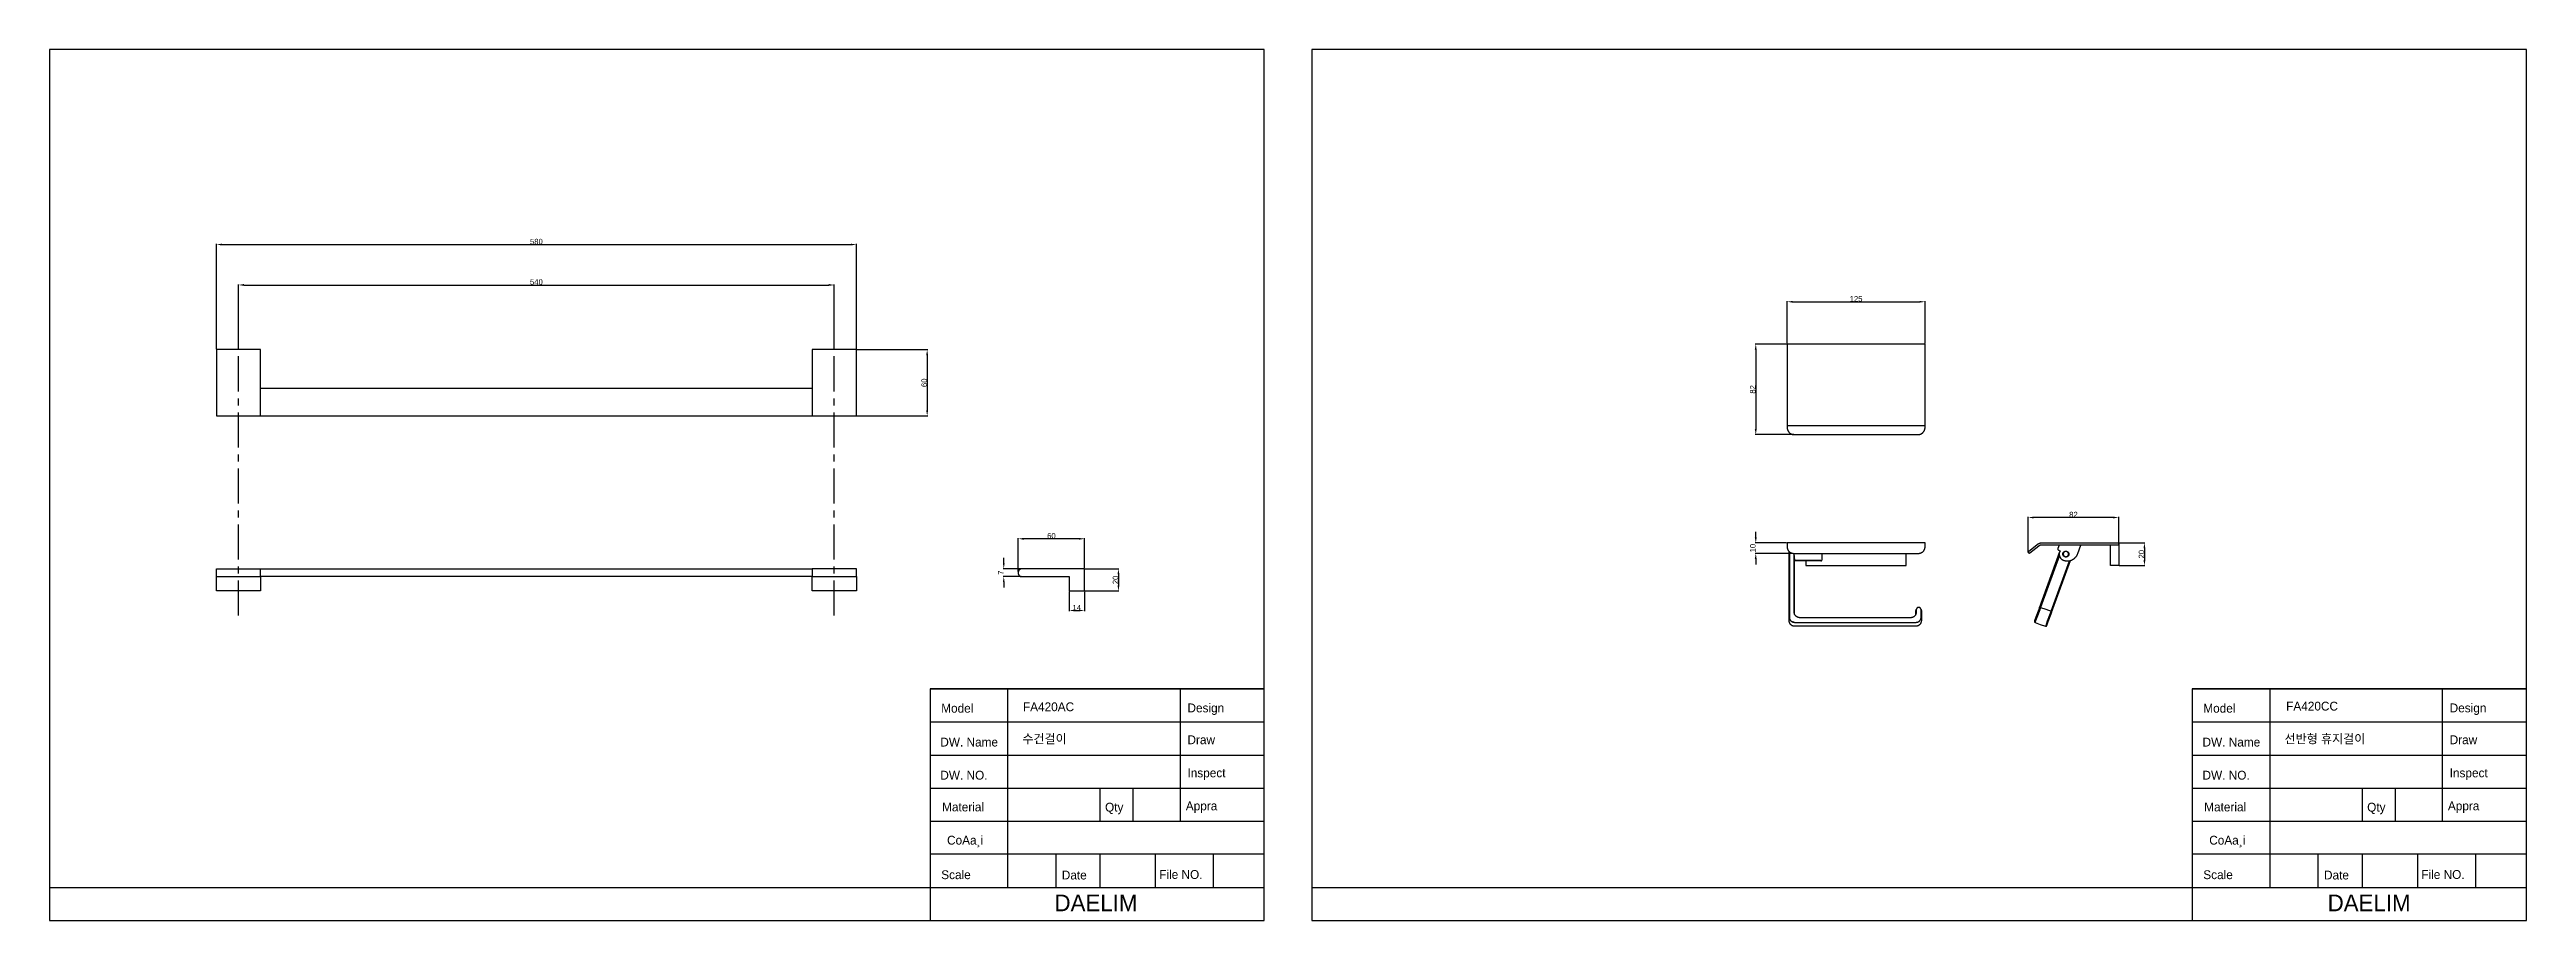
# Model space of a CAD drawing. Header units: millimetres. Extents: x -5 to 5638, y -16 to 780.
# Drawn here: x -5 to 2240, y -9 to 780 of the extents above; entities that cross this region are included whole.
import ezdxf

# ---------------------------------------------------------------- set-up
doc = ezdxf.new("R2010")
doc.units = ezdxf.units.MM
doc.header["$MEASUREMENT"] = 0
doc.linetypes.add('CENTER', pattern=[50.8, 31.75, -6.35, 6.35, -6.35])
for name, color, linetype in [('____', 5, 'Continuous'), ('CEN', 1, 'CENTER'), ('DEFAULT', 7, 'Continuous'), ('LAYER 01', 2, 'Continuous'), ('LAYER 03', 2, 'Continuous'), ('TEX', 131, 'Continuous')]:
    doc.layers.add(name, color=color, linetype=linetype)
doc.styles.add('ARIAL', font='arial.ttf')
doc.dimstyles.new('DIMENSION STYLE 01', dxfattribs={"dimtxt": 5, "dimasz": 5, "dimexe": 0.5, "dimexo": 0.5, "dimgap": 0.09, "dimtad": 1, "dimtoh": 1, "dimdec": 0, "dimzin": 0, "dimdsep": 46, "dimtxsty": 'ARIAL', "dimcen": 0.5, "dimadec": 1, "dimazin": 0, "dimtfac": 1, "dimtdec": 4, "dimtofl": 0, "dimtmove": 0, "dimatfit": 3, "dimfxl": 1, "dimtolj": 1, "dimtzin": 0, "dimarcsym": 0})

msp = doc.modelspace()

# ---------------------------------------------------------------- texts
at = {"layer": 'TEX', "attachment_point": 1, "line_spacing_factor": 0.963855}
for s, insert, char_height, width in [('\\fNew Gulim;Model', (802.8, 187.1), 8, 35.959), ('{\\fNew Gulim|b0|i0|c129|p18;FA420AC}', (876.9, 188.4), 8, 47.34), ('\\fNew Gulim;Design', (1026, 187.4), 8, 40.412), ('\\fNew Gulim;Model', (1946.7, 187.1), 8, 35.959), ('{\\fNew Gulim|b0|i0|c129|p18;FA420CC}', (2021.8, 189), 8, 47.34), ('\\fNew Gulim;Design', (2170, 187.4), 8, 40.412), ('\\fNew Gulim;수건걸이', (876.4, 159.3), 8, 47.34), ('\\fNew Gulim;Draw', (1026, 158.5), 8, 31.629), ('\\fNew Gulim;선반형 휴지걸이', (2020.3, 159.3), 8, 82.474), ('\\fNew Gulim;Draw', (2170, 158.5), 8, 31.629), ('\\fNew Gulim;DW. Name', (802, 156.4), 8, 58.928), ('\\fNew Gulim;DW. Name', (1946, 156.4), 8, 58.928), ('\\fNew Gulim;DW. NO.', (802, 126.4), 8, 48.99), ('\\fNew Gulim;Inspect', (1026, 128.5), 8, 42.887), ('\\fNew Gulim;DW. NO.', (1946, 126.4), 8, 48.99), ('\\fNew Gulim;Inspect', (2170, 128.5), 8, 42.887), ('\\fNew Gulim;Material', (803.6, 97.6), 8, 44.412), ('\\fNew Gulim;Qty', (951.3, 97.4), 8, 23.753), ('\\fNew Gulim;Appra', (1024.5, 98.6), 8, 36.619), ('\\fNew Gulim;Material', (1947.5, 97.6), 8, 44.412), ('\\fNew Gulim;Qty', (2095.2, 97.4), 8, 23.753), ('\\fNew Gulim;Appra', (2168.4, 98.6), 8, 36.619), ('\\fNew Gulim;CoAa¸i', (808.1, 67.5), 8, 39.464), ('\\fNew Gulim;CoAa¸i', (1952.1, 67.5), 8, 39.464), ('\\fNew Gulim;Scale', (802.8, 36.2), 8, 33.856), ('\\fNew Gulim;Date', (912.1, 35.9), 8, 29.237), ('\\fNew Gulim;File NO.', (1000.4, 36.4), 8, 45.649), ('\\fNew Gulim;Scale', (1946.7, 36.2), 8, 33.856), ('\\fNew Gulim;Date', (2056.1, 35.9), 8, 29.237), ('\\fNew Gulim;File NO.', (2144.3, 36.4), 8, 45.649), ('{\\fNew Gulim|b0|i0|c129|p18;DAELIM}', (905.5, 14.2), 15.096, 78.009), ('{\\fNew Gulim|b0|i0|c129|p18;DAELIM}', (2059.4, 14.2), 15.096, 78.009)]:
    msp.add_mtext(s, dxfattribs=dict(at, insert=insert, char_height=char_height, width=width))

# ---------------------------------------------------------------- blocks, each defined once
blk = doc.blocks.new('*D1')
at = {"layer": 'DEFAULT', "color": 0, "lineweight": -2, "transparency": 16777216}
for p, q in [((918.7, 288.9), (918.7, 271.2)), ((923.7, 271.7), (927.7, 271.7)), ((932.7, 288.9), (932.7, 271.2))]:
    blk.add_line(p, q, dxfattribs=at)
at = {"layer": 'DEFAULT', "color": 0, "transparency": 16777216}
for points in [[(923.7, 272.5), (923.7, 270.9), (918.7, 271.7)], [(927.7, 270.9), (927.7, 272.5), (932.7, 271.7)]]:
    blk.add_solid(points, dxfattribs=at)
at = {"layer": 'Defpoints', "color": 0, "transparency": 16777216}
for p in [(918.7, 289.4), (932.7, 289.4), (932.7, 271.7)]:
    blk.add_point(p, dxfattribs=at)
at = {"layer": 'DEFAULT', "color": 0, "transparency": 16777216, "insert": (925.7, 274.3), "char_height": 5, "attachment_point": 5, "style": 'ARIAL'}
blk.add_mtext('\\A1;14', dxfattribs=at)
blk = doc.blocks.new('*D2')
at = {"layer": 'DEFAULT', "color": 0, "lineweight": -2, "transparency": 16777216}
for p, q in [((859.5, 314.4), (859.5, 319.4)), ((875.2, 309.4), (859, 309.4)), ((875.2, 302.4), (859, 302.4)), ((859.5, 297.4), (859.5, 292.4))]:
    blk.add_line(p, q, dxfattribs=at)
at = {"layer": 'DEFAULT', "color": 0, "transparency": 16777216}
for points in [[(858.7, 314.4), (860.3, 314.4), (859.5, 309.4)], [(860.3, 297.4), (858.7, 297.4), (859.5, 302.4)]]:
    blk.add_solid(points, dxfattribs=at)
at = {"layer": 'Defpoints', "color": 0, "transparency": 16777216}
for p in [(859.5, 302.4), (875.7, 309.4), (875.7, 302.4)]:
    blk.add_point(p, dxfattribs=at)
at = {"layer": 'DEFAULT', "color": 0, "transparency": 16777216, "insert": (856.9, 305.9), "char_height": 5, "attachment_point": 5, "rotation": 90, "style": 'ARIAL'}
blk.add_mtext('\\A1;7', dxfattribs=at)
blk = doc.blocks.new('*D3')
at = {"layer": 'DEFAULT', "color": 0, "lineweight": -2, "transparency": 16777216}
for p, q in [((933.2, 309.4), (963.9, 309.4)), ((963.4, 304.4), (963.4, 294.4)), ((933.2, 289.4), (963.9, 289.4))]:
    blk.add_line(p, q, dxfattribs=at)
at = {"layer": 'DEFAULT', "color": 0, "transparency": 16777216}
for points in [[(964.3, 304.4), (962.6, 304.4), (963.4, 309.4)], [(962.6, 294.4), (964.3, 294.4), (963.4, 289.4)]]:
    blk.add_solid(points, dxfattribs=at)
at = {"layer": 'Defpoints', "color": 0, "transparency": 16777216}
for p in [(932.7, 309.4), (932.7, 289.4), (963.4, 289.4)]:
    blk.add_point(p, dxfattribs=at)
at = {"layer": 'DEFAULT', "color": 0, "transparency": 16777216, "insert": (960.8, 299.4), "char_height": 5, "attachment_point": 5, "rotation": 90, "style": 'ARIAL'}
blk.add_mtext('\\A1;20', dxfattribs=at)
blk = doc.blocks.new('*D4')
at = {"layer": 'DEFAULT', "color": 0, "lineweight": -2, "transparency": 16777216}
for p, q in [((872.7, 306.9), (872.7, 337.2)), ((932.7, 309.9), (932.7, 337.2)), ((927.7, 336.7), (877.7, 336.7))]:
    blk.add_line(p, q, dxfattribs=at)
at = {"layer": 'DEFAULT', "color": 0, "transparency": 16777216}
for points in [[(877.7, 337.5), (877.7, 335.8), (872.7, 336.7)], [(927.7, 335.8), (927.7, 337.5), (932.7, 336.7)]]:
    blk.add_solid(points, dxfattribs=at)
at = {"layer": 'Defpoints', "color": 0, "transparency": 16777216}
for p in [(872.7, 336.7), (872.7, 306.4), (932.7, 309.4)]:
    blk.add_point(p, dxfattribs=at)
at = {"layer": 'DEFAULT', "color": 0, "transparency": 16777216, "insert": (902.7, 339.3), "char_height": 5, "attachment_point": 5, "style": 'ARIAL'}
blk.add_mtext('\\A1;60', dxfattribs=at)
blk = doc.blocks.new('*D5')
at = {"layer": 'DEFAULT', "color": 0, "lineweight": -2, "transparency": 16777216}
for p, q in [((726.4, 508.1), (790.6, 508.1)), ((790.1, 503.1), (790.1, 453.1)), ((726.4, 448.1), (790.6, 448.1))]:
    blk.add_line(p, q, dxfattribs=at)
at = {"layer": 'DEFAULT', "color": 0, "transparency": 16777216}
for points in [[(790.9, 503.1), (789.2, 503.1), (790.1, 508.1)], [(789.2, 453.1), (790.9, 453.1), (790.1, 448.1)]]:
    blk.add_solid(points, dxfattribs=at)
at = {"layer": 'Defpoints', "color": 0, "transparency": 16777216}
for p in [(725.9, 508.1), (725.9, 448.1), (790.1, 448.1)]:
    blk.add_point(p, dxfattribs=at)
at = {"layer": 'DEFAULT', "color": 0, "transparency": 16777216, "insert": (787.4, 478.1), "char_height": 5, "attachment_point": 5, "rotation": 90, "style": 'ARIAL'}
blk.add_mtext('\\A1;60', dxfattribs=at)
blk = doc.blocks.new('*D6')
at = {"layer": 'DEFAULT', "color": 0, "lineweight": -2, "transparency": 16777216}
for p, q in [((145.9, 508.6), (145.9, 603.9)), ((150.9, 603.4), (720.9, 603.4)), ((725.9, 508.6), (725.9, 603.9))]:
    blk.add_line(p, q, dxfattribs=at)
at = {"layer": 'DEFAULT', "color": 0, "transparency": 16777216}
for points in [[(150.9, 604.2), (150.9, 602.5), (145.9, 603.4)], [(720.9, 602.5), (720.9, 604.2), (725.9, 603.4)]]:
    blk.add_solid(points, dxfattribs=at)
at = {"layer": 'Defpoints', "color": 0, "transparency": 16777216}
for p in [(725.9, 603.4), (145.9, 508.1), (725.9, 508.1)]:
    blk.add_point(p, dxfattribs=at)
at = {"layer": 'DEFAULT', "color": 0, "transparency": 16777216, "insert": (435.9, 606), "char_height": 5, "attachment_point": 5, "style": 'ARIAL'}
blk.add_mtext('\\A1;580', dxfattribs=at)
blk = doc.blocks.new('*D7')
at = {"layer": 'DEFAULT', "color": 0, "lineweight": -2, "transparency": 16777216}
for p, q in [((165.9, 508.6), (165.9, 567.2)), ((170.9, 566.7), (700.9, 566.7)), ((705.9, 508.6), (705.9, 567.2))]:
    blk.add_line(p, q, dxfattribs=at)
at = {"layer": 'DEFAULT', "color": 0, "transparency": 16777216}
for points in [[(170.9, 567.6), (170.9, 565.9), (165.9, 566.7)], [(700.9, 565.9), (700.9, 567.6), (705.9, 566.7)]]:
    blk.add_solid(points, dxfattribs=at)
at = {"layer": 'Defpoints', "color": 0, "transparency": 16777216}
for p in [(705.9, 566.7), (165.9, 508.1), (705.9, 508.1)]:
    blk.add_point(p, dxfattribs=at)
at = {"layer": 'DEFAULT', "color": 0, "transparency": 16777216, "insert": (435.9, 569.4), "char_height": 5, "attachment_point": 5, "style": 'ARIAL'}
blk.add_mtext('\\A1;540', dxfattribs=at)
blk = doc.blocks.new('*D8')
at = {"layer": 'DEFAULT', "color": 0, "lineweight": -2, "transparency": 16777216}
for p, q in [((1788, 325), (1788, 356.5)), ((1865, 356), (1793, 356)), ((1870, 331.4), (1870, 356.5))]:
    blk.add_line(p, q, dxfattribs=at)
at = {"layer": 'DEFAULT', "color": 0, "transparency": 16777216}
for points in [[(1793, 356.8), (1793, 355.1), (1788, 356)], [(1865, 355.1), (1865, 356.8), (1870, 356)]]:
    blk.add_solid(points, dxfattribs=at)
at = {"layer": 'Defpoints', "color": 0, "transparency": 16777216}
for p in [(1788, 356), (1788, 324.5), (1870, 330.9)]:
    blk.add_point(p, dxfattribs=at)
at = {"layer": 'DEFAULT', "color": 0, "transparency": 16777216, "insert": (1829, 358.6), "char_height": 5, "attachment_point": 5, "style": 'ARIAL'}
blk.add_mtext('\\A1;82', dxfattribs=at)
blk = doc.blocks.new('*D9')
at = {"layer": 'DEFAULT', "color": 0, "lineweight": -2, "transparency": 16777216}
for p, q in [((1869, 332.9), (1893.8, 332.9)), ((1893.3, 327.9), (1893.3, 317.4)), ((1870.5, 312.4), (1893.8, 312.4))]:
    blk.add_line(p, q, dxfattribs=at)
at = {"layer": 'DEFAULT', "color": 0, "transparency": 16777216}
for points in [[(1894.2, 327.9), (1892.5, 327.9), (1893.3, 332.9)], [(1892.5, 317.4), (1894.2, 317.4), (1893.3, 312.4)]]:
    blk.add_solid(points, dxfattribs=at)
at = {"layer": 'Defpoints', "color": 0, "transparency": 16777216}
for p in [(1868.5, 332.9), (1870, 312.4), (1893.3, 312.4)]:
    blk.add_point(p, dxfattribs=at)
at = {"layer": 'DEFAULT', "color": 0, "transparency": 16777216, "insert": (1890.7, 322.7), "char_height": 5, "attachment_point": 5, "rotation": 90, "style": 'ARIAL'}
blk.add_mtext('\\A1;20', dxfattribs=at)
blk = doc.blocks.new('*D10')
at = {"layer": 'DEFAULT', "color": 0, "lineweight": -2, "transparency": 16777216}
for p, q in [((1569.5, 513.6), (1569.5, 552)), ((1574.5, 551.5), (1689.5, 551.5)), ((1694.5, 513.6), (1694.5, 552))]:
    blk.add_line(p, q, dxfattribs=at)
at = {"layer": 'DEFAULT', "color": 0, "transparency": 16777216}
for points in [[(1574.5, 552.3), (1574.5, 550.7), (1569.5, 551.5)], [(1689.5, 550.7), (1689.5, 552.3), (1694.5, 551.5)]]:
    blk.add_solid(points, dxfattribs=at)
at = {"layer": 'Defpoints', "color": 0, "transparency": 16777216}
for p in [(1694.5, 551.5), (1569.5, 513.1), (1694.5, 513.1)]:
    blk.add_point(p, dxfattribs=at)
at = {"layer": 'DEFAULT', "color": 0, "transparency": 16777216, "insert": (1632, 554.1), "char_height": 5, "attachment_point": 5, "style": 'ARIAL'}
blk.add_mtext('\\A1;125', dxfattribs=at)
blk = doc.blocks.new('*D11')
at = {"layer": 'DEFAULT', "color": 0, "lineweight": -2, "transparency": 16777216}
for p, q in [((1569, 513.1), (1540.6, 513.1)), ((1541.1, 508.1), (1541.1, 436.1)), ((1575.5, 431.1), (1540.6, 431.1))]:
    blk.add_line(p, q, dxfattribs=at)
at = {"layer": 'DEFAULT', "color": 0, "transparency": 16777216}
for points in [[(1541.9, 508.1), (1540.2, 508.1), (1541.1, 513.1)], [(1540.2, 436.1), (1541.9, 436.1), (1541.1, 431.1)]]:
    blk.add_solid(points, dxfattribs=at)
at = {"layer": 'Defpoints', "color": 0, "transparency": 16777216}
for p in [(1569.5, 513.1), (1541.1, 431.1), (1576, 431.1)]:
    blk.add_point(p, dxfattribs=at)
at = {"layer": 'DEFAULT', "color": 0, "transparency": 16777216, "insert": (1538.4, 472.1), "char_height": 5, "attachment_point": 5, "rotation": 90, "style": 'ARIAL'}
blk.add_mtext('\\A1;82', dxfattribs=at)
blk = doc.blocks.new('*D12')
at = {"layer": 'DEFAULT', "color": 0, "lineweight": -2, "transparency": 16777216}
for p, q in [((1541.1, 337.9), (1541.1, 342.9)), ((1569, 332.9), (1540.6, 332.9)), ((1575, 323.4), (1540.6, 323.4)), ((1541.1, 318.4), (1541.1, 313.4))]:
    blk.add_line(p, q, dxfattribs=at)
at = {"layer": 'DEFAULT', "color": 0, "transparency": 16777216}
for points in [[(1540.2, 337.9), (1541.9, 337.9), (1541.1, 332.9)], [(1541.9, 318.4), (1540.2, 318.4), (1541.1, 323.4)]]:
    blk.add_solid(points, dxfattribs=at)
at = {"layer": 'Defpoints', "color": 0, "transparency": 16777216}
for p in [(1541.1, 323.4), (1569.5, 332.9), (1575.5, 323.4)]:
    blk.add_point(p, dxfattribs=at)
at = {"layer": 'DEFAULT', "color": 0, "transparency": 16777216, "insert": (1538.4, 328.2), "char_height": 5, "attachment_point": 5, "rotation": 90, "style": 'ARIAL'}
blk.add_mtext('\\A1;10', dxfattribs=at)

# ---------------------------------------------------------------- dimensions: what is measured, and where the dimension line sits
at = {"layer": 'DEFAULT'}
for base, p1, p2, picture, middle in [((725.9, 603.4), (145.9, 508.1), (725.9, 508.1), '*D6', (435.9, 606)), ((705.9, 566.7), (165.9, 508.1), (705.9, 508.1), '*D7', (435.9, 569.4)), ((1694.5, 551.5), (1569.5, 513.1), (1694.5, 513.1), '*D10', (1632, 554.1)), ((1788, 356), (1870, 330.9), (1788, 324.5), '*D8', (1829, 358.6)), ((872.7, 336.7), (932.7, 309.4), (872.7, 306.4), '*D4', (902.7, 339.3)), ((932.7, 271.7), (918.7, 289.4), (932.7, 289.4), '*D1', (925.7, 274.3))]:
    dim = msp.add_linear_dim(base=base, p1=p1, p2=p2, dimstyle='DIMENSION STYLE 01', dxfattribs=at)
    dim.commit()
    dim.dimension.update_dxf_attribs({"geometry": picture, "text_midpoint": middle})
for base, p1, p2, picture, middle in [((790.1, 448.1), (725.9, 508.1), (725.9, 448.1), '*D5', (787.4, 478.1)), ((1541.1, 431.1), (1569.5, 513.1), (1576, 431.1), '*D11', (1538.4, 472.1)), ((1541.0671, 323.4057), (1569.4912, 332.9374), (1575.4912, 323.4057), '*D12', (1538.4346, 328.1716)), ((859.5, 302.4), (875.7, 309.4), (875.7, 302.4), '*D2', (856.9, 305.9)), ((1893.3294767, 312.4374082), (1868.523575, 332.9374082), (1869.9980492, 312.4374082), '*D9', (1890.6969767, 322.6874082)), ((963.4, 289.4), (932.7, 309.4), (932.7, 289.4), '*D3', (960.8, 299.4))]:
    dim = msp.add_linear_dim(base=base, p1=p1, p2=p2, angle=90, dimstyle='DIMENSION STYLE 01', dxfattribs=at)
    dim.commit()
    dim.dimension.update_dxf_attribs({"geometry": picture, "text_midpoint": middle})

# ---------------------------------------------------------------- linework, layer by layer
at = {"layer": '____'}
for p, q in [((1095.6, 780.1), (-5.4, 780.1)), ((-5.4, 780.1), (-5.4, -9.3)), ((1095.6, -9.3), (1095.6, 780.1)), ((2239.6, 780.1), (1138.6, 780.1)), ((1138.6, 780.1), (1138.6, -9.3)), ((2239.6, -9.3), (2239.6, 780.1)), ((792.7, 200.7), (792.7, -9.3)), ((1095.6, 200.7), (792.7, 200.7)), ((792.7, 200.7), (1095.6, 200.7)), ((1936.6, 200.7), (1936.6, -9.3)), ((2239.6, 200.7), (1936.6, 200.7)), ((1936.6, 200.7), (2239.6, 200.7)), ((-5.4, -9.3), (1095.6, -9.3)), ((1138.6, -9.3), (2239.6, -9.3))]:
    msp.add_line(p, q, dxfattribs=at)
at = {"layer": 'CEN'}
for p, q in [((165.9, 267.1), (165.9, 533.2)), ((705.9, 267.1), (705.9, 533.2))]:
    msp.add_line(p, q, dxfattribs=at)
at = {"layer": 'LAYER 01'}
for p, q in [((1788, 324.8), (1788.1, 324.9)), ((1788, 324.7), (1788, 324.8)), ((1788, 324.8), (1788, 324.8)), ((1788, 324.8), (1788, 324.8)), ((1788, 324.8), (1788, 324.8)), ((1788, 324.8), (1788, 324.8)), ((1788, 324.6), (1788, 324.7)), ((1788, 324.7), (1788, 324.7)), ((1788, 324.7), (1788, 324.7)), ((1788, 324.7), (1788, 324.7)), ((1788, 324.7), (1788, 324.7)), ((1788, 324.7), (1788, 324.7)), ((1788, 324.5), (1788, 324.6)), ((1788, 324.6), (1788, 324.6)), ((1788, 324.6), (1788, 324.6)), ((1788, 324.6), (1788, 324.6)), ((1788, 324.6), (1788, 324.6)), ((1788, 324.6), (1788, 324.6)), ((1788, 324.4), (1788, 324.5)), ((1788, 324.5), (1788, 324.5)), ((1788, 324.5), (1788, 324.5)), ((1788, 324.5), (1788, 324.5)), ((1788, 324.5), (1788, 324.5)), ((1788, 324.3), (1788, 324.4)), ((1788, 324.4), (1788, 324.4)), ((1788, 324.4), (1788, 324.4)), ((1788, 324.4), (1788, 324.4)), ((1788, 324.4), (1788, 324.4)), ((1788, 324.4), (1788, 324.4)), ((1788.1, 324.3), (1788, 324.3)), ((1788, 324.3), (1788, 324.3)), ((1788, 324.3), (1788, 324.3)), ((1788.1, 324.9), (1788.1, 325)), ((1788.1, 325), (1788.1, 325)), ((1788.1, 325), (1788.1, 325)), ((1788.1, 325), (1788.1, 325)), ((1788.1, 325), (1788.2, 325)), ((1788.1, 324.9), (1788.1, 324.9)), ((1788.1, 324.9), (1788.1, 324.9)), ((1788.1, 324.9), (1788.1, 324.9)), ((1788.1, 324.9), (1788.1, 324.9)), ((1788.1, 324.9), (1788.1, 324.9)), ((1788.1, 324.9), (1788.1, 324.9)), ((1788.1, 324.2), (1788.1, 324.3)), ((1788.1, 324.3), (1788.1, 324.3)), ((1788.1, 324.3), (1788.1, 324.3)), ((1788.1, 324.3), (1788.1, 324.3)), ((1788.1, 324.1), (1788.1, 324.2)), ((1788.1, 324.2), (1788.1, 324.2)), ((1788.1, 324.2), (1788.1, 324.2)), ((1788.1, 324.2), (1788.1, 324.2)), ((1788.1, 324.2), (1788.1, 324.2)), ((1788.1, 324.2), (1788.1, 324.2)), ((1788.1, 324.2), (1788.1, 324.2)), ((1788.2, 324.1), (1788.1, 324.1)), ((1788.2, 325.1), (1796.2, 331.6)), ((1788.2, 325), (1788.2, 325.1)), ((1788.2, 325.1), (1788.2, 325.1)), ((1788.2, 325.1), (1788.2, 325.1)), ((1788.2, 325.1), (1788.2, 325.1)), ((1788.2, 325.1), (1788.2, 325.1)), ((1788.2, 325), (1788.2, 325)), ((1788.2, 325), (1788.2, 325)), ((1788.2, 325), (1788.2, 325)), ((1788.5, 323.7), (1788.2, 324.1)), ((1788.6, 323.6), (1788.5, 323.7)), ((1788.7, 323.5), (1788.6, 323.6)), ((1788.6, 323.6), (1788.6, 323.6)), ((1788.6, 323.6), (1788.6, 323.6)), ((1788.6, 323.6), (1788.6, 323.6)), ((1788.6, 323.6), (1788.6, 323.6)), ((1788.6, 323.6), (1788.6, 323.6)), ((1788.6, 323.6), (1788.6, 323.6)), ((1788.6, 323.6), (1788.6, 323.6)), ((1788.8, 323.5), (1788.7, 323.5)), ((1788.7, 323.5), (1788.7, 323.5)), ((1788.7, 323.5), (1788.7, 323.5)), ((1788.7, 323.5), (1788.7, 323.5)), ((1788.7, 323.5), (1788.7, 323.5)), ((1788.7, 323.5), (1788.7, 323.5)), ((1788.7, 323.5), (1788.7, 323.5)), ((1788.8, 323.4), (1788.8, 323.5)), ((1788.8, 323.5), (1788.8, 323.5)), ((1788.8, 323.5), (1788.8, 323.5)), ((1788.8, 323.5), (1788.8, 323.5)), ((1788.8, 323.5), (1788.8, 323.5)), ((1788.9, 323.4), (1788.8, 323.4)), ((1789, 323.4), (1788.9, 323.4)), ((1788.9, 323.4), (1788.9, 323.4)), ((1788.9, 323.4), (1788.9, 323.4)), ((1788.9, 323.4), (1788.9, 323.4)), ((1788.9, 323.4), (1788.9, 323.4)), ((1788.9, 323.4), (1788.9, 323.4)), ((1789.1, 323.4), (1789, 323.4)), ((1789, 323.4), (1789, 323.4)), ((1789, 323.4), (1789, 323.4)), ((1789, 323.4), (1789, 323.4)), ((1789, 323.4), (1789, 323.4)), ((1789, 323.4), (1789, 323.4)), ((1789.2, 323.4), (1789.1, 323.4)), ((1789.1, 323.4), (1789.1, 323.4)), ((1789.1, 323.4), (1789.1, 323.4)), ((1789.1, 323.4), (1789.1, 323.4)), ((1789.1, 323.4), (1789.1, 323.4)), ((1789.1, 323.4), (1789.1, 323.4)), ((1789.3, 323.4), (1789.2, 323.4)), ((1789.2, 323.4), (1789.2, 323.4)), ((1789.2, 323.4), (1789.2, 323.4)), ((1789.2, 323.4), (1789.2, 323.4)), ((1789.2, 323.4), (1789.2, 323.4)), ((1789.2, 323.4), (1789.2, 323.4)), ((1789.4, 323.5), (1789.3, 323.5)), ((1789.3, 323.5), (1789.3, 323.5)), ((1789.3, 323.5), (1789.3, 323.4)), ((1789.3, 323.4), (1789.3, 323.4)), ((1789.3, 323.4), (1789.3, 323.4)), ((1789.3, 323.4), (1789.3, 323.4)), ((1789.5, 323.5), (1789.4, 323.5)), ((1789.4, 323.5), (1789.4, 323.5)), ((1789.4, 323.5), (1789.4, 323.5)), ((1789.4, 323.5), (1789.4, 323.5)), ((1789.4, 323.5), (1789.4, 323.5)), ((1789.4, 323.5), (1789.4, 323.5)), ((1789.4, 323.5), (1789.4, 323.5)), ((1797.5, 330.1), (1789.5, 323.6)), ((1789.5, 323.6), (1789.5, 323.5)), ((1789.5, 323.5), (1789.5, 323.5)), ((1789.5, 323.5), (1789.5, 323.5)), ((1796.2, 331.6), (1796.3, 331.7)), ((1796.3, 331.7), (1796.4, 331.7)), ((1796.4, 331.7), (1796.5, 331.8)), ((1796.5, 331.8), (1796.6, 331.9)), ((1796.6, 331.9), (1796.7, 332)), ((1796.7, 332), (1796.8, 332)), ((1796.8, 332), (1796.9, 332.1)), ((1796.9, 332.1), (1797.1, 332.2)), ((1797.1, 332.2), (1797.2, 332.2)), ((1797.2, 332.2), (1797.3, 332.3)), ((1797.3, 332.3), (1797.4, 332.3)), ((1797.4, 332.3), (1797.5, 332.4)), ((1797.5, 332.4), (1797.6, 332.4)), ((1797.6, 330.1), (1797.5, 330.1)), ((1797.6, 332.4), (1797.8, 332.5)), ((1797.7, 330.2), (1797.6, 330.1)), ((1797.8, 330.3), (1797.7, 330.2)), ((1797.7, 330.2), (1797.7, 330.2)), ((1797.8, 332.5), (1797.9, 332.5)), ((1797.9, 330.3), (1797.8, 330.3)), ((1797.9, 332.5), (1798, 332.6)), ((1798, 330.4), (1797.9, 330.3)), ((1816.5, 324.9), (1797.9, 273.8)), ((1798, 332.6), (1798.1, 332.6)), ((1798.1, 330.5), (1798, 330.4)), ((1798, 330.4), (1798, 330.4)), ((1798.1, 332.6), (1798.2, 332.7)), ((1798.2, 330.5), (1798.1, 330.5)), ((1798.2, 332.7), (1798.4, 332.7)), ((1798.3, 330.5), (1798.2, 330.5)), ((1798.4, 330.6), (1798.3, 330.6)), ((1798.3, 330.6), (1798.3, 330.5)), ((1798.4, 332.7), (1798.5, 332.7)), ((1798.5, 330.6), (1798.4, 330.6)), ((1798.5, 332.7), (1798.6, 332.8)), ((1798.6, 330.7), (1798.5, 330.6)), ((1798.6, 332.8), (1798.7, 332.8)), ((1798.7, 330.7), (1798.6, 330.7)), ((1798.7, 332.8), (1798.9, 332.8)), ((1798.8, 330.8), (1798.7, 330.7)), ((1798.7, 330.7), (1798.7, 330.7)), ((1798.9, 330.8), (1798.8, 330.8)), ((1798.9, 332.8), (1799, 332.9)), ((1799, 330.8), (1798.9, 330.8)), ((1799, 332.9), (1799.1, 332.9)), ((1799.1, 330.8), (1799, 330.8)), ((1799.1, 332.9), (1799.2, 332.9)), ((1799.2, 330.8), (1799.1, 330.8)), ((1816.3, 321.5), (1799.1, 274.5)), ((1799.2, 332.9), (1799.4, 332.9)), ((1799.3, 330.9), (1799.2, 330.9)), ((1799.2, 330.9), (1799.2, 330.8)), ((1799.4, 330.9), (1799.3, 330.9)), ((1799.4, 332.9), (1799.5, 332.9)), ((1799.5, 330.9), (1799.4, 330.9)), ((1799.5, 332.9), (1799.6, 332.9)), ((1799.6, 330.9), (1799.5, 330.9)), ((1799.6, 332.9), (1799.8, 332.9)), ((1799.7, 330.9), (1799.6, 330.9)), ((1799.8, 330.9), (1799.7, 330.9)), ((1799.8, 332.9), (1799.9, 332.9)), ((1799.9, 330.9), (1799.8, 330.9)), ((1799.8, 330.9), (1799.8, 330.9)), ((1799.9, 332.9), (1869.3, 332.9)), ((1869.3, 330.9), (1799.9, 330.9)), ((1808.7, 271), (1825.3, 316.7)), ((1809.2, 269.8), (1826.4, 317)), ((1814.9, 327.6), (1814.8, 327.6)), ((1814.8, 327.6), (1814.8, 327.6)), ((1814.8, 327.6), (1814.8, 327.5)), ((1814.8, 327.5), (1814.8, 327.5)), ((1814.8, 327.5), (1814.8, 327.5)), ((1814.8, 327.5), (1814.8, 327.4)), ((1814.8, 327.4), (1814.8, 327.4)), ((1814.8, 327.4), (1814.8, 327.4)), ((1814.8, 327.4), (1814.8, 327.3)), ((1814.8, 327.3), (1814.8, 327.3)), ((1814.8, 327.3), (1814.9, 327.3)), ((1816, 330.9), (1814.9, 327.8)), ((1814.9, 327.8), (1814.9, 327.8)), ((1814.9, 327.8), (1814.9, 327.7)), ((1814.9, 327.7), (1814.9, 327.7)), ((1814.9, 327.7), (1814.9, 327.7)), ((1814.9, 327.7), (1814.9, 327.6)), ((1814.9, 327.3), (1814.9, 327.2)), ((1814.9, 327.2), (1814.9, 327.2)), ((1814.9, 327.2), (1814.9, 327.2)), ((1814.9, 327.2), (1814.9, 327.1)), ((1814.9, 327.1), (1814.9, 327.1)), ((1814.9, 327.1), (1814.9, 327.1)), ((1814.9, 327.1), (1814.9, 327)), ((1814.9, 327), (1814.9, 327)), ((1814.9, 327), (1815, 327)), ((1815, 327), (1815, 326.9)), ((1815, 326.9), (1815, 326.9)), ((1815, 326.9), (1815, 326.9)), ((1815, 326.9), (1815, 326.9)), ((1815, 326.9), (1815.1, 326.8)), ((1815.1, 326.8), (1815.1, 326.8)), ((1815.1, 326.8), (1815.1, 326.8)), ((1815.1, 326.8), (1815.1, 326.7)), ((1815.1, 326.7), (1815.2, 326.7)), ((1815.2, 326.7), (1815.2, 326.7)), ((1815.2, 326.7), (1815.2, 326.7)), ((1815.2, 326.7), (1815.2, 326.7)), ((1815.2, 326.7), (1815.3, 326.6)), ((1815.3, 326.6), (1815.3, 326.6)), ((1815.3, 326.6), (1815.3, 326.6)), ((1815.3, 326.6), (1815.4, 326.6)), ((1815.4, 326.6), (1815.4, 326.6)), ((1815.4, 326.6), (1815.4, 326.6)), ((1815.4, 326.6), (1815.4, 326.5)), ((1815.4, 326.5), (1816.9, 325.9)), ((1816.2, 323.5), (1816.1, 323.3)), ((1816.1, 323.3), (1816.1, 323.1)), ((1816.1, 323.1), (1816.1, 322.9)), ((1816.1, 322.9), (1816.1, 322.7)), ((1816.1, 322.7), (1816.1, 322.5)), ((1816.1, 322.5), (1816.2, 322.3)), ((1816.3, 324.1), (1816.2, 323.9)), ((1816.2, 323.9), (1816.2, 323.7)), ((1816.2, 323.7), (1816.2, 323.5)), ((1816.2, 322.3), (1816.2, 322.1)), ((1816.2, 322.1), (1816.2, 321.9)), ((1816.2, 321.9), (1816.2, 321.6)), ((1816.2, 321.6), (1816.3, 321.4)), ((1816.4, 324.5), (1816.3, 324.3)), ((1816.3, 324.3), (1816.3, 324.1)), ((1816.3, 321.4), (1816.3, 321.3)), ((1816.3, 321.3), (1816.4, 321.1)), ((1816.5, 324.9), (1816.4, 324.7)), ((1816.4, 324.7), (1816.4, 324.5)), ((1816.4, 321.1), (1816.5, 320.9)), ((1816.9, 325.9), (1816.5, 324.9)), ((1816.5, 320.9), (1816.5, 320.7)), ((1816.5, 320.7), (1816.6, 320.5)), ((1816.6, 320.5), (1816.7, 320.3)), ((1816.7, 320.3), (1816.8, 320.1)), ((1816.8, 320.1), (1816.9, 319.9)), ((1816.9, 319.9), (1817, 319.7)), ((1817, 319.7), (1817.1, 319.6)), ((1817.1, 319.6), (1817.2, 319.4)), ((1817.2, 319.4), (1817.3, 319.2)), ((1817.3, 319.2), (1817.4, 319.1)), ((1817.4, 319.1), (1817.6, 318.9)), ((1817.6, 318.9), (1817.7, 318.8)), ((1817.7, 318.8), (1817.9, 318.6)), ((1817.9, 318.6), (1818, 318.5)), ((1818, 318.5), (1818.2, 318.3)), ((1818.2, 318.3), (1818.3, 318.2)), ((1818.3, 318.2), (1818.5, 318.1)), ((1818.5, 318.1), (1818.6, 318)), ((1818.6, 318), (1818.8, 317.8)), ((1818.8, 317.8), (1819, 317.7)), ((1819, 317.7), (1819.2, 317.6)), ((1819.2, 317.6), (1819.3, 317.5)), ((1819.3, 317.5), (1819.5, 317.4)), ((1819.4, 323.1), (1819.5, 323.2)), ((1819.4, 323), (1819.4, 323.1)), ((1819.4, 322.9), (1819.4, 323)), ((1819.4, 322.8), (1819.4, 322.9)), ((1819.4, 322.7), (1819.4, 322.8)), ((1819.4, 322.6), (1819.4, 322.7)), ((1819.4, 322.5), (1819.4, 322.6)), ((1819.5, 322.4), (1819.4, 322.5)), ((1819.5, 323.6), (1819.6, 323.7)), ((1819.5, 323.5), (1819.5, 323.6)), ((1819.5, 323.4), (1819.5, 323.5)), ((1819.5, 323.3), (1819.5, 323.4)), ((1819.5, 323.2), (1819.5, 323.3)), ((1819.5, 322.3), (1819.5, 322.4)), ((1819.5, 322.4), (1819.5, 322.4)), ((1819.5, 322.2), (1819.5, 322.3)), ((1819.5, 322.1), (1819.5, 322.2)), ((1819.6, 322), (1819.5, 322.1)), ((1819.5, 317.4), (1819.7, 317.3)), ((1819.6, 323.8), (1819.7, 323.9)), ((1819.6, 323.7), (1819.6, 323.8)), ((1819.6, 323.7), (1819.6, 323.7)), ((1819.6, 321.9), (1819.6, 322)), ((1819.6, 321.8), (1819.6, 321.9)), ((1819.7, 321.7), (1819.6, 321.8)), ((1819.7, 324), (1819.7, 324.1)), ((1819.7, 323.9), (1819.7, 324)), ((1819.8, 323.4), (1819.7, 323.3)), ((1819.7, 323.3), (1819.7, 323.2)), ((1819.7, 323.2), (1819.7, 323.1)), ((1819.7, 323.1), (1819.7, 323)), ((1819.7, 323), (1819.7, 323)), ((1819.7, 323), (1819.7, 322.9)), ((1819.7, 322.9), (1819.7, 322.8)), ((1819.7, 322.8), (1819.7, 322.7)), ((1819.7, 322.7), (1819.7, 322.6)), ((1819.7, 322.6), (1819.7, 322.5)), ((1819.7, 322.5), (1819.7, 322.5)), ((1819.7, 322.5), (1819.7, 322.4)), ((1819.7, 322.4), (1819.8, 322.3)), ((1819.7, 321.6), (1819.7, 321.7)), ((1819.8, 321.5), (1819.7, 321.6)), ((1819.7, 321.6), (1819.7, 321.6)), ((1819.7, 317.3), (1819.9, 317.3)), ((1819.8, 324.2), (1819.8, 324.3)), ((1819.8, 324.3), (1819.9, 324.3)), ((1819.7, 324.1), (1819.8, 324.2)), ((1819.9, 323.7), (1819.8, 323.6)), ((1819.8, 323.6), (1819.8, 323.5)), ((1819.8, 323.5), (1819.8, 323.5)), ((1819.8, 323.5), (1819.8, 323.4)), ((1819.8, 322.3), (1819.8, 322.2)), ((1819.8, 322.2), (1819.8, 322.1)), ((1819.8, 322.1), (1819.8, 322.1)), ((1819.8, 322.1), (1819.9, 322)), ((1819.8, 321.4), (1819.8, 321.5)), ((1819.9, 321.3), (1819.8, 321.4)), ((1819.9, 324.4), (1820, 324.5)), ((1819.9, 324.3), (1819.9, 324.4)), ((1820, 323.9), (1819.9, 323.9)), ((1819.9, 323.9), (1819.9, 323.8)), ((1819.9, 323.8), (1819.9, 323.7)), ((1819.9, 322), (1819.9, 321.9)), ((1819.9, 321.9), (1819.9, 321.8)), ((1819.9, 321.8), (1820, 321.7)), ((1819.9, 321.2), (1819.9, 321.3)), ((1820, 321.2), (1819.9, 321.2)), ((1819.9, 317.3), (1820.1, 317.2)), ((1820, 324.5), (1820.1, 324.6)), ((1820.1, 324.1), (1820, 324.1)), ((1820, 324.1), (1820, 324)), ((1820, 324), (1820, 323.9)), ((1820, 321.7), (1820, 321.7)), ((1820, 321.7), (1820, 321.6)), ((1820, 321.6), (1820.1, 321.5)), ((1820.1, 321.1), (1820, 321.2)), ((1820.1, 324.6), (1820.2, 324.7)), ((1820.1, 324.6), (1820.1, 324.6)), ((1820.2, 324.3), (1820.1, 324.2)), ((1820.1, 324.2), (1820.1, 324.1)), ((1820.1, 321.5), (1820.1, 321.5)), ((1820.1, 321.5), (1820.2, 321.4)), ((1820.1, 321), (1820.1, 321.1)), ((1820.2, 321), (1820.1, 321)), ((1820.1, 317.2), (1820.4, 317.1)), ((1820.2, 324.7), (1820.3, 324.8)), ((1820.3, 324.4), (1820.2, 324.4)), ((1820.2, 324.4), (1820.2, 324.3)), ((1820.2, 321.4), (1820.2, 321.3)), ((1820.2, 321.3), (1820.3, 321.3)), ((1820.3, 320.9), (1820.2, 321)), ((1820.3, 324.8), (1820.4, 324.9)), ((1820.3, 324.8), (1820.3, 324.8)), ((1820.4, 324.5), (1820.3, 324.5)), ((1820.3, 324.5), (1820.3, 324.4)), ((1820.3, 321.3), (1820.3, 321.2)), ((1820.3, 321.2), (1820.4, 321.1)), ((1820.3, 320.8), (1820.3, 320.9)), ((1820.4, 320.8), (1820.3, 320.8)), ((1820.4, 324.9), (1820.5, 325)), ((1820.5, 324.6), (1820.4, 324.5)), ((1820.4, 321.1), (1820.4, 321.1)), ((1820.4, 321.1), (1820.5, 321)), ((1820.5, 320.7), (1820.4, 320.8)), ((1820.4, 317.1), (1820.7, 317)), ((1820.5, 325), (1820.6, 325.1)), ((1820.5, 325), (1820.5, 325)), ((1820.6, 324.7), (1820.5, 324.7)), ((1820.5, 324.7), (1820.5, 324.6)), ((1820.5, 321), (1820.6, 321)), ((1820.5, 320.6), (1820.5, 320.7)), ((1820.6, 320.6), (1820.5, 320.6)), ((1820.6, 325.1), (1820.7, 325.1)), ((1820.7, 324.8), (1820.6, 324.7)), ((1820.6, 321), (1820.6, 320.9)), ((1820.6, 320.9), (1820.7, 320.9)), ((1820.7, 320.5), (1820.6, 320.6)), ((1820.7, 325.1), (1820.8, 325.2)), ((1820.8, 324.9), (1820.7, 324.8)), ((1820.7, 324.8), (1820.7, 324.8)), ((1820.7, 320.9), (1820.8, 320.8)), ((1820.8, 320.5), (1820.7, 320.5)), ((1820.7, 317), (1821.1, 316.9)), ((1820.8, 325.2), (1820.9, 325.2)), ((1820.9, 324.9), (1820.8, 324.9)), ((1820.8, 320.8), (1820.8, 320.8)), ((1820.8, 320.8), (1820.9, 320.7)), ((1820.9, 320.4), (1820.8, 320.5)), ((1820.9, 325.2), (1820.9, 325.3)), ((1820.9, 325.3), (1821, 325.3)), ((1821, 325), (1820.9, 324.9)), ((1820.9, 324.9), (1820.9, 324.9)), ((1820.9, 320.7), (1821, 320.7)), ((1821, 320.4), (1820.9, 320.4)), ((1820.9, 320.4), (1820.9, 320.4)), ((1821, 325.3), (1821.1, 325.3)), ((1821.1, 325), (1821, 325)), ((1821, 320.7), (1821.1, 320.6)), ((1821.1, 320.3), (1821, 320.4)), ((1821.1, 325.3), (1821.2, 325.4)), ((1821.2, 325.1), (1821.1, 325)), ((1821.1, 320.6), (1821.1, 320.6)), ((1821.1, 320.6), (1821.2, 320.6)), ((1821.2, 320.3), (1821.1, 320.3)), ((1821.1, 316.9), (1821.4, 316.8)), ((1821.2, 325.4), (1821.3, 325.4)), ((1821.3, 325.1), (1821.2, 325.1)), ((1821.2, 325.1), (1821.2, 325.1)), ((1821.2, 320.6), (1821.3, 320.5)), ((1821.3, 320.3), (1821.2, 320.3)), ((1821.3, 325.4), (1821.4, 325.4)), ((1821.4, 325.1), (1821.3, 325.1)), ((1821.3, 320.5), (1821.4, 320.5)), ((1821.4, 320.2), (1821.3, 320.3)), ((1821.4, 325.4), (1821.5, 325.4)), ((1821.5, 325.2), (1821.4, 325.1)), ((1821.4, 320.5), (1821.5, 320.5)), ((1821.5, 320.2), (1821.4, 320.2)), ((1821.4, 316.8), (1821.8, 316.7)), ((1821.5, 325.4), (1821.6, 325.5)), ((1821.6, 325.2), (1821.5, 325.2)), ((1821.5, 320.5), (1821.5, 320.5)), ((1821.5, 320.5), (1821.6, 320.4)), ((1821.6, 320.2), (1821.5, 320.2)), ((1821.6, 325.5), (1821.7, 325.5)), ((1821.7, 325.2), (1821.6, 325.2)), ((1821.6, 325.2), (1821.6, 325.2)), ((1821.6, 320.4), (1821.7, 320.4)), ((1821.7, 320.2), (1821.6, 320.2)), ((1821.7, 325.5), (1821.8, 325.5)), ((1821.8, 325.2), (1821.7, 325.2)), ((1821.7, 320.4), (1821.8, 320.4)), ((1821.8, 320.2), (1821.7, 320.2)), ((1821.8, 325.5), (1821.8, 325.5)), ((1821.8, 325.5), (1821.9, 325.5)), ((1821.9, 325.2), (1821.8, 325.2)), ((1821.8, 320.4), (1821.9, 320.4)), ((1821.8, 320.1), (1821.8, 320.2)), ((1821.9, 320.1), (1821.8, 320.1)), ((1821.8, 316.7), (1822.1, 316.7)), ((1821.9, 325.5), (1822, 325.5)), ((1822, 325.3), (1821.9, 325.2)), ((1821.9, 320.4), (1822, 320.4)), ((1822, 320.1), (1821.9, 320.1)), ((1822, 325.5), (1822.1, 325.5)), ((1822.1, 325.3), (1822, 325.3)), ((1822, 320.4), (1822, 320.4)), ((1822, 320.4), (1822.1, 320.4)), ((1822.1, 320.1), (1822, 320.1)), ((1822.1, 325.5), (1822.2, 325.5)), ((1822.2, 325.3), (1822.1, 325.3)), ((1822.1, 325.3), (1822.1, 325.3)), ((1822.1, 320.4), (1822.2, 320.4)), ((1822.2, 320.1), (1822.1, 320.1)), ((1822.1, 316.7), (1822.5, 316.6)), ((1822.2, 325.5), (1822.3, 325.5)), ((1822.3, 325.3), (1822.2, 325.3)), ((1822.2, 320.4), (1822.3, 320.4)), ((1822.3, 320.1), (1822.2, 320.1)), ((1822.3, 325.5), (1822.4, 325.5)), ((1822.4, 325.2), (1822.3, 325.3)), ((1822.3, 320.4), (1822.4, 320.4)), ((1822.4, 320.1), (1822.3, 320.1)), ((1822.4, 325.5), (1822.5, 325.5)), ((1822.5, 325.2), (1822.4, 325.2)), ((1822.4, 320.4), (1822.5, 320.4)), ((1822.5, 320.2), (1822.4, 320.1)), ((1822.5, 325.5), (1822.6, 325.5)), ((1822.6, 325.2), (1822.5, 325.2)), ((1822.5, 320.4), (1822.5, 320.4)), ((1822.5, 320.4), (1822.6, 320.4)), ((1822.6, 320.2), (1822.5, 320.2)), ((1822.5, 316.6), (1822.8, 316.6)), ((1822.6, 325.5), (1822.7, 325.5)), ((1822.7, 325.2), (1822.6, 325.2)), ((1822.6, 325.2), (1822.6, 325.2)), ((1822.6, 320.4), (1822.7, 320.5)), ((1822.7, 320.2), (1822.6, 320.2)), ((1822.7, 325.5), (1822.8, 325.4)), ((1822.8, 325.2), (1822.7, 325.2)), ((1822.7, 320.5), (1822.8, 320.5)), ((1822.8, 320.2), (1822.7, 320.2)), ((1822.8, 325.4), (1822.9, 325.4)), ((1822.9, 325.1), (1822.8, 325.2)), ((1822.8, 320.5), (1822.9, 320.5)), ((1822.9, 320.2), (1822.8, 320.2)), ((1822.8, 316.6), (1823.2, 316.6)), ((1822.9, 325.4), (1823, 325.4)), ((1823, 325.1), (1822.9, 325.1)), ((1822.9, 320.5), (1823, 320.6)), ((1822.9, 320.5), (1822.9, 320.5)), ((1823, 320.3), (1822.9, 320.2)), ((1823, 325.4), (1823.1, 325.4)), ((1823.1, 325), (1823, 325.1)), ((1823, 325.1), (1823, 325.1)), ((1823, 320.6), (1823.1, 320.6)), ((1823.1, 320.3), (1823, 320.3)), ((1823.1, 325.4), (1823.1, 325.3)), ((1823.1, 325.3), (1823.2, 325.3)), ((1823.2, 325), (1823.1, 325)), ((1823.1, 320.6), (1823.2, 320.6)), ((1823.2, 320.4), (1823.1, 320.3)), ((1823.1, 320.3), (1823.1, 320.3)), ((1823.2, 325.3), (1823.3, 325.3)), ((1823.3, 325), (1823.2, 325)), ((1823.2, 320.6), (1823.3, 320.7)), ((1823.3, 320.4), (1823.2, 320.4)), ((1823.2, 316.6), (1823.5, 316.6)), ((1823.3, 325.3), (1823.4, 325.2)), ((1823.3, 324.9), (1823.3, 325)), ((1823.4, 324.9), (1823.3, 324.9)), ((1823.3, 320.7), (1823.3, 320.7)), ((1823.3, 320.7), (1823.4, 320.7)), ((1823.4, 320.4), (1823.3, 320.4)), ((1823.4, 325.2), (1823.5, 325.2)), ((1823.5, 324.8), (1823.4, 324.9)), ((1823.4, 320.7), (1823.5, 320.8)), ((1823.5, 320.5), (1823.4, 320.4)), ((1823.5, 325.2), (1823.6, 325.1)), ((1823.6, 324.8), (1823.5, 324.8)), ((1823.5, 320.8), (1823.6, 320.9)), ((1823.5, 320.8), (1823.5, 320.8)), ((1823.6, 320.5), (1823.5, 320.5)), ((1823.5, 316.6), (1823.8, 316.6)), ((1823.6, 325.1), (1823.6, 325.1)), ((1823.6, 325.1), (1823.7, 325)), ((1823.6, 324.7), (1823.6, 324.8)), ((1823.7, 324.7), (1823.6, 324.7)), ((1823.6, 320.9), (1823.7, 320.9)), ((1823.7, 320.6), (1823.6, 320.6)), ((1823.6, 320.6), (1823.6, 320.5)), ((1823.7, 325), (1823.8, 325)), ((1823.8, 324.6), (1823.7, 324.7)), ((1823.7, 321), (1823.8, 321.1)), ((1823.7, 320.9), (1823.7, 321)), ((1823.8, 320.7), (1823.7, 320.6)), ((1823.8, 325), (1823.9, 324.9)), ((1823.9, 324.5), (1823.8, 324.6)), ((1823.8, 324.6), (1823.8, 324.6)), ((1823.8, 321.1), (1823.9, 321.1)), ((1823.9, 320.8), (1823.8, 320.7)), ((1823.8, 316.6), (1824.2, 316.6)), ((1823.9, 324.9), (1823.9, 324.8)), ((1823.9, 324.8), (1824, 324.8)), ((1824, 324.4), (1823.9, 324.5)), ((1823.9, 324.5), (1823.9, 324.5)), ((1823.9, 321.1), (1823.9, 321.2)), ((1823.9, 321.2), (1824, 321.2)), ((1824, 320.9), (1823.9, 320.8)), ((1823.9, 320.8), (1823.9, 320.8)), ((1824, 324.8), (1824.1, 324.7)), ((1824, 324.3), (1824, 324.4)), ((1824.1, 324.3), (1824, 324.3)), ((1824, 321.3), (1824.1, 321.4)), ((1824, 321.2), (1824, 321.3)), ((1824.1, 321), (1824, 320.9)), ((1824.1, 324.7), (1824.1, 324.6)), ((1824.1, 324.6), (1824.2, 324.6)), ((1824.1, 324.2), (1824.1, 324.3)), ((1824.2, 324.1), (1824.1, 324.2)), ((1824.1, 321.4), (1824.2, 321.5)), ((1824.1, 321.4), (1824.1, 321.4)), ((1824.2, 321.1), (1824.1, 321)), ((1824.1, 321), (1824.1, 321)), ((1824.2, 324.6), (1824.3, 324.5)), ((1824.3, 324), (1824.2, 324.1)), ((1824.2, 324.1), (1824.2, 324.1)), ((1824.2, 321.5), (1824.2, 321.6)), ((1824.2, 321.6), (1824.3, 321.6)), ((1824.3, 321.2), (1824.2, 321.1)), ((1824.2, 316.6), (1824.5, 316.6)), ((1824.3, 324.5), (1824.3, 324.4)), ((1824.3, 324.4), (1824.4, 324.3)), ((1824.3, 323.9), (1824.3, 324)), ((1824.3, 323.8), (1824.3, 323.9)), ((1824.4, 323.8), (1824.3, 323.8)), ((1824.3, 321.8), (1824.4, 321.9)), ((1824.3, 321.7), (1824.3, 321.8)), ((1824.3, 321.6), (1824.3, 321.7)), ((1824.4, 321.3), (1824.3, 321.2)), ((1824.3, 321.2), (1824.3, 321.2)), ((1824.4, 324.3), (1824.4, 324.3)), ((1824.4, 324.3), (1824.5, 324.2)), ((1824.4, 323.7), (1824.4, 323.8)), ((1824.4, 323.6), (1824.4, 323.7)), ((1824.5, 323.5), (1824.4, 323.6)), ((1824.4, 322), (1824.5, 322.1)), ((1824.4, 321.9), (1824.4, 322)), ((1824.4, 322), (1824.4, 322)), ((1824.5, 321.5), (1824.4, 321.4)), ((1824.4, 321.4), (1824.4, 321.3)), ((1824.5, 324.2), (1824.5, 324.1)), ((1824.5, 324.1), (1824.6, 324)), ((1824.5, 323.4), (1824.5, 323.5)), ((1824.5, 323.3), (1824.5, 323.4)), ((1824.5, 323.4), (1824.5, 323.4)), ((1824.5, 323.2), (1824.5, 323.3)), ((1824.5, 323.1), (1824.5, 323.2)), ((1824.6, 323), (1824.5, 323.1)), ((1824.5, 322.5), (1824.6, 322.6)), ((1824.5, 322.4), (1824.5, 322.5)), ((1824.5, 322.3), (1824.5, 322.4)), ((1824.5, 322.4), (1824.5, 322.4)), ((1824.5, 322.2), (1824.5, 322.3)), ((1824.5, 322.1), (1824.5, 322.2)), ((1824.6, 321.6), (1824.5, 321.6)), ((1824.5, 321.6), (1824.5, 321.5)), ((1824.5, 316.6), (1824.9, 316.7)), ((1824.6, 324), (1824.6, 323.9)), ((1824.6, 323.9), (1824.6, 323.8)), ((1824.6, 323.8), (1824.7, 323.7)), ((1824.6, 322.9), (1824.6, 323)), ((1824.6, 322.8), (1824.6, 322.9)), ((1824.6, 322.9), (1824.6, 322.9)), ((1824.6, 322.7), (1824.6, 322.8)), ((1824.6, 322.6), (1824.6, 322.7)), ((1824.7, 321.9), (1824.6, 321.8)), ((1824.6, 321.8), (1824.6, 321.7)), ((1824.6, 321.7), (1824.6, 321.6)), ((1824.7, 323.7), (1824.7, 323.7)), ((1824.7, 323.7), (1824.7, 323.6)), ((1824.7, 323.6), (1824.7, 323.5)), ((1824.7, 323.5), (1824.8, 323.4)), ((1824.8, 322.3), (1824.7, 322.2)), ((1824.7, 322.2), (1824.7, 322.1)), ((1824.7, 322.1), (1824.7, 322)), ((1824.7, 322), (1824.7, 321.9)), ((1824.8, 323.4), (1824.8, 323.3)), ((1824.8, 323.3), (1824.8, 323.2)), ((1824.8, 323.2), (1824.8, 323.1)), ((1824.8, 323.1), (1824.8, 323)), ((1824.8, 323), (1824.8, 322.9)), ((1824.8, 322.9), (1824.8, 322.8)), ((1824.8, 322.8), (1824.8, 322.7)), ((1824.8, 322.7), (1824.8, 322.6)), ((1824.8, 322.6), (1824.8, 322.5)), ((1824.8, 322.5), (1824.8, 322.4)), ((1824.8, 322.4), (1824.8, 322.4)), ((1824.8, 322.4), (1824.8, 322.3)), ((1824.9, 316.7), (1825.2, 316.7)), ((1825.2, 316.7), (1825.6, 316.8)), ((1825.6, 316.8), (1825.9, 316.9)), ((1825.9, 316.9), (1826.3, 317)), ((1826.3, 317), (1826.6, 317.1)), ((1826.6, 317.1), (1826.9, 317.2)), ((1826.9, 317.2), (1827.2, 317.3)), ((1827.2, 317.3), (1827.6, 317.4)), ((1827.6, 317.4), (1827.9, 317.6)), ((1827.9, 317.6), (1828.2, 317.8)), ((1828.2, 317.8), (1828.5, 317.9)), ((1828.5, 317.9), (1828.8, 318.1)), ((1828.8, 318.1), (1829.1, 318.3)), ((1829.1, 318.3), (1829.4, 318.5)), ((1829.4, 318.5), (1829.7, 318.7)), ((1829.7, 318.7), (1829.9, 318.9)), ((1829.9, 318.9), (1830.2, 319.2)), ((1830.2, 319.2), (1830.4, 319.4)), ((1830.4, 319.4), (1830.7, 319.6)), ((1830.7, 319.6), (1830.9, 319.9)), ((1830.9, 319.9), (1831.2, 320.2)), ((1831.2, 320.2), (1831.4, 320.4)), ((1831.4, 320.4), (1831.6, 320.7)), ((1831.6, 320.7), (1831.8, 321)), ((1831.8, 321), (1832, 321.3)), ((1832, 321.3), (1832.2, 321.6)), ((1832.2, 321.6), (1832.3, 321.9)), ((1832.3, 321.9), (1832.5, 322.2)), ((1832.5, 322.2), (1832.6, 322.5)), ((1832.6, 322.5), (1832.8, 322.8)), ((1832.8, 322.8), (1832.9, 323.2)), ((1832.9, 323.2), (1835.7, 330.9)), ((1862.5, 312.4), (1862.5, 330.9)), ((1869.3, 332.9), (1869.3, 332.9)), ((1869.3, 332.9), (1869.3, 332.9)), ((1869.3, 332.9), (1869.3, 332.9)), ((1869.3, 332.9), (1869.4, 332.9)), ((1870, 330.9), (1869.3, 330.9)), ((1869.4, 332.9), (1869.4, 332.9)), ((1869.4, 332.9), (1869.4, 332.9)), ((1869.4, 332.9), (1869.4, 332.9)), ((1869.4, 332.9), (1869.4, 332.9)), ((1869.4, 332.9), (1869.5, 332.9)), ((1869.5, 332.9), (1869.5, 332.9)), ((1869.5, 332.9), (1869.5, 332.9)), ((1869.5, 332.9), (1869.5, 332.9)), ((1869.5, 332.9), (1869.5, 332.9)), ((1869.5, 332.9), (1869.5, 332.9)), ((1869.5, 332.9), (1869.5, 332.9)), ((1869.5, 332.9), (1869.6, 332.9)), ((1869.6, 332.9), (1869.6, 332.9)), ((1869.6, 332.9), (1869.6, 332.9)), ((1869.6, 332.9), (1869.6, 332.9)), ((1869.6, 332.9), (1869.6, 332.9)), ((1869.6, 332.9), (1869.6, 332.8)), ((1869.6, 332.8), (1869.7, 332.8)), ((1869.7, 332.8), (1869.7, 332.8)), ((1869.7, 332.8), (1869.7, 332.8)), ((1869.7, 332.8), (1869.7, 332.8)), ((1869.7, 332.8), (1869.7, 332.8)), ((1869.7, 332.8), (1869.7, 332.8)), ((1869.7, 332.8), (1869.7, 332.8)), ((1869.7, 332.8), (1869.8, 332.8)), ((1869.8, 332.8), (1869.8, 332.8)), ((1869.8, 332.8), (1869.8, 332.7)), ((1869.8, 332.7), (1869.8, 332.7)), ((1869.8, 332.7), (1869.8, 332.7)), ((1869.8, 332.7), (1869.8, 332.7)), ((1869.8, 332.7), (1869.8, 332.7)), ((1869.8, 332.7), (1869.8, 332.7)), ((1869.8, 332.7), (1869.8, 332.7)), ((1869.8, 332.7), (1869.9, 332.7)), ((1869.9, 332.7), (1869.9, 332.6)), ((1869.9, 332.6), (1869.9, 332.6)), ((1869.9, 332.6), (1869.9, 332.6)), ((1869.9, 332.6), (1869.9, 332.6)), ((1869.9, 332.6), (1869.9, 332.6)), ((1869.9, 332.6), (1869.9, 332.6)), ((1869.9, 332.6), (1869.9, 332.6)), ((1869.9, 332.6), (1869.9, 332.5)), ((1869.9, 332.5), (1869.9, 332.5)), ((1869.9, 332.5), (1869.9, 332.5)), ((1869.9, 332.5), (1870, 332.5)), ((1870, 332.5), (1870, 332.5)), ((1870, 332.5), (1870, 332.5)), ((1870, 332.5), (1870, 332.4)), ((1870, 332.4), (1870, 332.4)), ((1870, 332.4), (1870, 332.4)), ((1870, 332.4), (1870, 332.4)), ((1870, 332.4), (1870, 332.4)), ((1870, 332.4), (1870, 332.4)), ((1870, 332.4), (1870, 332.3)), ((1870, 332.3), (1870, 332.3)), ((1870, 332.3), (1870, 332.3)), ((1870, 332.3), (1870, 332.3)), ((1870, 332.3), (1870, 332.3)), ((1870, 332.3), (1870, 332.3)), ((1870, 332.3), (1870, 330.9)), ((1870, 330.9), (1870, 323.4)), ((1870, 323.4), (1870, 312.4)), ((1870, 312.4), (1862.5, 312.4)), ((1797.5, 272.7), (1794.9, 265.7)), ((1798.4, 272.4), (1795.8, 265.4)), ((1797.9, 273.8), (1797.5, 272.7)), ((1797.9, 273.8), (1797.9, 273.9)), ((1797.9, 273.9), (1797.9, 273.9)), ((1797.9, 273.9), (1798, 273.9)), ((1798, 274), (1798, 274.1)), ((1798, 274.1), (1798, 274.1)), ((1798, 274.1), (1798.1, 274.1)), ((1798, 273.9), (1798, 274)), ((1798, 274), (1798, 274)), ((1798, 274), (1798, 274)), ((1798.1, 274.1), (1798.1, 274.2)), ((1798.1, 274.2), (1798.1, 274.2)), ((1798.1, 274.2), (1798.2, 274.2)), ((1798.1, 274.1), (1798.1, 274.1)), ((1798.2, 274.2), (1798.2, 274.3)), ((1798.2, 274.3), (1798.2, 274.3)), ((1798.2, 274.3), (1798.3, 274.3)), ((1798.2, 274.2), (1798.2, 274.2)), ((1798.3, 274.3), (1798.3, 274.4)), ((1798.3, 274.4), (1798.4, 274.4)), ((1798.3, 274.3), (1798.3, 274.3)), ((1798.3, 274.3), (1798.3, 274.3)), ((1798.4, 274.4), (1798.4, 274.4)), ((1798.4, 274.4), (1798.4, 274.4)), ((1798.4, 274.4), (1798.5, 274.4)), ((1798.5, 272.6), (1798.4, 272.6)), ((1798.4, 272.6), (1798.4, 272.5)), ((1798.4, 272.5), (1798.4, 272.4)), ((1798.5, 274.4), (1798.6, 274.5)), ((1798.5, 274.4), (1798.5, 274.4)), ((1798.5, 274.4), (1798.5, 274.4)), ((1798.8, 273.5), (1798.5, 272.6)), ((1798.6, 274.5), (1798.6, 274.5)), ((1798.6, 274.5), (1798.6, 274.5)), ((1798.6, 274.5), (1798.7, 274.5)), ((1798.7, 274.5), (1798.7, 274.5)), ((1798.7, 274.5), (1798.7, 274.5)), ((1798.7, 274.5), (1798.8, 274.5)), ((1798.8, 274.5), (1798.8, 274.5)), ((1798.8, 274.5), (1798.8, 274.5)), ((1798.8, 274.5), (1798.9, 274.5)), ((1798.9, 273.7), (1798.8, 273.6)), ((1798.8, 273.6), (1798.8, 273.6)), ((1798.8, 273.6), (1798.8, 273.6)), ((1798.8, 273.6), (1798.8, 273.6)), ((1798.8, 273.6), (1798.8, 273.6)), ((1798.8, 273.6), (1798.8, 273.5)), ((1798.9, 274.5), (1798.9, 274.5)), ((1798.9, 274.5), (1798.9, 274.5)), ((1798.9, 274.5), (1799, 274.5)), ((1799, 274), (1798.9, 273.9)), ((1798.9, 273.9), (1798.9, 273.9)), ((1798.9, 273.9), (1798.9, 273.9)), ((1798.9, 273.9), (1798.9, 273.9)), ((1798.9, 273.9), (1798.9, 273.9)), ((1798.9, 273.9), (1798.9, 273.8)), ((1798.9, 273.8), (1798.9, 273.7)), ((1798.9, 273.7), (1798.9, 273.7)), ((1798.9, 273.7), (1798.9, 273.7)), ((1798.9, 273.7), (1798.9, 273.7)), ((1798.9, 273.7), (1798.9, 273.7)), ((1799, 274.5), (1799, 274.5)), ((1799, 274.5), (1799, 274.5)), ((1799, 274.5), (1799.1, 274.5)), ((1799.1, 274.5), (1799, 274)), ((1799.1, 274.5), (1804, 273)), ((1799.1, 274.5), (1799.1, 274.5)), ((1799.1, 274.5), (1799.1, 274.5)), ((1804, 273), (1808.7, 271)), ((1808.7, 271), (1807.9, 268.9)), ((1808.8, 270.9), (1808.7, 271)), ((1808.7, 271), (1808.7, 271)), ((1808.7, 271), (1808.7, 271)), ((1808.7, 271), (1808.7, 271)), ((1808.9, 270.9), (1808.8, 270.9)), ((1808.8, 270.9), (1808.8, 270.9)), ((1808.8, 270.9), (1808.8, 270.9)), ((1808.8, 268.6), (1809.2, 269.7)), ((1808.9, 270.8), (1808.9, 270.9)), ((1808.9, 270.9), (1808.9, 270.9)), ((1809, 270.8), (1808.9, 270.8)), ((1808.9, 270.8), (1808.9, 270.8)), ((1809, 270.7), (1809, 270.8)), ((1809, 270.8), (1809, 270.8)), ((1809.1, 270.7), (1809, 270.7)), ((1809, 270.7), (1809, 270.7)), ((1809.1, 270.6), (1809.1, 270.7)), ((1809.1, 270.7), (1809.1, 270.7)), ((1809.1, 270.5), (1809.1, 270.6)), ((1809.1, 270.6), (1809.1, 270.6)), ((1809.1, 270.6), (1809.1, 270.6)), ((1809.2, 270.5), (1809.1, 270.5)), ((1809.2, 270.4), (1809.2, 270.5)), ((1809.2, 270.5), (1809.2, 270.5)), ((1809.2, 270.3), (1809.2, 270.4)), ((1809.2, 270.4), (1809.2, 270.4)), ((1809.2, 270.4), (1809.2, 270.4)), ((1809.2, 270.2), (1809.2, 270.3)), ((1809.2, 270.3), (1809.2, 270.3)), ((1809.2, 270.3), (1809.2, 270.3)), ((1809.3, 270.2), (1809.2, 270.2)), ((1809.2, 270.2), (1809.2, 270.2)), ((1809.2, 269.9), (1809.2, 270)), ((1809.2, 270), (1809.3, 270)), ((1809.2, 269.8), (1809.2, 269.9)), ((1809.2, 269.9), (1809.2, 269.9)), ((1809.2, 269.9), (1809.2, 269.9)), ((1809.2, 269.7), (1809.2, 269.8)), ((1809.2, 269.8), (1809.2, 269.8)), ((1809.2, 269.8), (1809.2, 269.8)), ((1809.3, 270.1), (1809.3, 270.2)), ((1809.3, 270), (1809.3, 270.1)), ((1809.3, 270.1), (1809.3, 270.1)), ((1809.3, 270.1), (1809.3, 270.1)), ((1809.3, 270), (1809.3, 270)), ((1793.7, 262.1), (1793.6, 262.1)), ((1793.6, 262.1), (1793.6, 262)), ((1793.6, 262), (1793.6, 262)), ((1793.6, 262), (1793.6, 262)), ((1793.6, 262), (1793.6, 261.9)), ((1793.6, 261.9), (1793.6, 261.9)), ((1793.6, 261.9), (1793.6, 261.9)), ((1793.6, 261.9), (1793.6, 261.8)), ((1793.6, 261.8), (1793.6, 261.8)), ((1793.6, 261.8), (1793.6, 261.8)), ((1793.6, 261.8), (1793.6, 261.7)), ((1793.6, 261.7), (1793.6, 261.7)), ((1793.6, 261.7), (1793.6, 261.7)), ((1793.6, 261.7), (1793.6, 261.6)), ((1793.6, 261.6), (1793.7, 261.6)), ((1794.9, 265.7), (1793.7, 262.2)), ((1793.7, 262.2), (1793.7, 262.2)), ((1793.7, 262.2), (1793.7, 262.1)), ((1793.7, 262.1), (1793.7, 262.1)), ((1793.7, 261.6), (1793.7, 261.6)), ((1793.7, 261.6), (1793.7, 261.5)), ((1793.7, 261.5), (1793.7, 261.5)), ((1793.7, 261.5), (1793.7, 261.5)), ((1793.7, 261.5), (1793.7, 261.4)), ((1793.7, 261.4), (1793.7, 261.4)), ((1793.7, 261.4), (1793.7, 261.4)), ((1793.7, 261.4), (1793.8, 261.3)), ((1793.8, 261.3), (1793.8, 261.3)), ((1793.8, 261.3), (1793.8, 261.3)), ((1793.8, 261.3), (1793.8, 261.3)), ((1793.8, 261.3), (1793.8, 261.2)), ((1793.8, 261.2), (1793.9, 261.2)), ((1793.9, 261.2), (1793.9, 261.2)), ((1793.9, 261.2), (1793.9, 261.2)), ((1793.9, 261.2), (1793.9, 261.1)), ((1793.9, 261.1), (1794, 261.1)), ((1794, 261.1), (1794, 261.1)), ((1794, 261.1), (1794, 261.1)), ((1794, 261.1), (1794, 261)), ((1794, 261), (1794.1, 261)), ((1794.1, 261), (1794.1, 261)), ((1794.1, 261), (1794.1, 261)), ((1794.1, 261), (1794.2, 261)), ((1794.7, 262.2), (1794.2, 261)), ((1794.2, 261), (1794.2, 261)), ((1794.2, 261), (1794.2, 261)), ((1794.2, 261), (1794.2, 260.9)), ((1794.2, 261), (1794.2, 261)), ((1794.2, 261), (1794.2, 260.9)), ((1794.2, 260.9), (1798.9, 258.9)), ((1795.8, 265.2), (1794.7, 262.3)), ((1794.7, 262.3), (1794.7, 262.2)), ((1795.8, 265.4), (1795.8, 265.2)), ((1795.8, 265.2), (1795.8, 265.2)), ((1798.9, 258.9), (1803.7, 257.5)), ((1804.2, 258.7), (1803.7, 257.5)), ((1803.7, 257.5), (1803.7, 257.5)), ((1803.7, 257.5), (1803.7, 257.5)), ((1803.7, 257.5), (1803.7, 257.5)), ((1803.7, 257.5), (1804, 257.4)), ((1804, 257.4), (1804.1, 257.4)), ((1804.1, 257.4), (1804.1, 257.5)), ((1804.1, 257.5), (1804.2, 257.5)), ((1804.1, 257.4), (1804.1, 257.4)), ((1805.3, 261.9), (1804.2, 258.9)), ((1804.2, 258.9), (1804.2, 258.7)), ((1804.2, 257.5), (1804.2, 257.5)), ((1804.2, 257.5), (1804.2, 257.5)), ((1804.2, 257.5), (1804.3, 257.5)), ((1804.3, 257.5), (1804.3, 257.5)), ((1804.3, 257.5), (1804.3, 257.5)), ((1804.3, 257.5), (1804.4, 257.5)), ((1804.4, 257.5), (1804.5, 257.6)), ((1804.4, 257.5), (1804.4, 257.5)), ((1804.4, 257.5), (1804.4, 257.5)), ((1804.4, 257.5), (1804.4, 257.5)), ((1804.5, 257.6), (1804.5, 257.6)), ((1804.5, 257.6), (1804.5, 257.6)), ((1804.5, 257.6), (1804.6, 257.6)), ((1804.6, 257.6), (1804.6, 257.7)), ((1804.6, 257.7), (1804.7, 257.7)), ((1804.6, 257.6), (1804.6, 257.6)), ((1804.6, 257.6), (1804.6, 257.6)), ((1804.7, 257.7), (1804.7, 257.8)), ((1804.7, 257.8), (1804.8, 257.8)), ((1804.7, 257.7), (1804.7, 257.7)), ((1804.7, 257.7), (1804.7, 257.7)), ((1804.8, 257.8), (1804.8, 257.9)), ((1804.8, 257.9), (1804.9, 257.9)), ((1804.8, 257.8), (1804.8, 257.8)), ((1804.8, 257.8), (1804.8, 257.8)), ((1804.9, 258), (1804.9, 258.1)), ((1804.9, 258.1), (1805, 258.1)), ((1804.9, 257.9), (1804.9, 258)), ((1804.9, 258), (1804.9, 258)), ((1804.9, 258), (1804.9, 258)), ((1804.9, 257.9), (1804.9, 257.9)), ((1804.9, 257.9), (1804.9, 257.9)), ((1805, 258.1), (1806.2, 261.6)), ((1807.9, 268.9), (1805.3, 261.9)), ((1806.2, 261.6), (1808.8, 268.6))]:
    msp.add_line(p, q, dxfattribs=at)
at = {"layer": 'LAYER 03'}
for p, q in [((185.9, 508.1), (145.9, 508.1)), ((145.9, 508.1), (145.9, 451.1)), ((185.9, 451.1), (185.9, 508.1)), ((725.9, 508.1), (685.9, 508.1)), ((685.9, 508.1), (685.9, 451.1)), ((725.9, 451.1), (725.9, 508.1)), ((1694.5, 513.1), (1569.5, 513.1)), ((1569.5, 513.1), (1569.5, 437.6)), ((1694.5, 437.6), (1694.5, 513.1)), ((185.9, 473.1), (685.9, 473.1)), ((145.9, 451.1), (145.9, 448.1)), ((185.9, 448.1), (185.9, 451.1)), ((685.9, 451.1), (685.9, 448.1)), ((725.9, 448.1), (725.9, 451.1)), ((145.9, 448.1), (185.9, 448.1)), ((185.9, 448.1), (685.9, 448.1)), ((685.9, 448.1), (725.9, 448.1)), ((1569.5, 439.5), (1694.5, 439.5)), ((1569.5, 437.6), (1569.5, 437.4)), ((1569.5, 437.4), (1569.5, 437.1)), ((1569.5, 437.1), (1569.5, 436.9)), ((1569.5, 436.9), (1569.6, 436.7)), ((1569.6, 436.7), (1569.6, 436.5)), ((1569.6, 436.5), (1569.6, 436.3)), ((1569.6, 436.3), (1569.7, 436)), ((1569.7, 436), (1569.7, 435.8)), ((1569.7, 435.8), (1569.8, 435.6)), ((1569.8, 435.6), (1569.9, 435.4)), ((1569.9, 435.4), (1569.9, 435.2)), ((1569.9, 435.2), (1570, 435)), ((1570, 435), (1570.1, 434.8)), ((1570.1, 434.8), (1570.2, 434.6)), ((1570.2, 434.6), (1570.3, 434.4)), ((1570.3, 434.4), (1570.4, 434.2)), ((1570.4, 434.2), (1570.6, 434)), ((1570.6, 434), (1570.7, 433.8)), ((1570.7, 433.8), (1570.8, 433.6)), ((1570.8, 433.6), (1570.9, 433.5)), ((1570.9, 433.5), (1571.1, 433.3)), ((1571.1, 433.3), (1571.2, 433.1)), ((1571.2, 433.1), (1571.4, 433)), ((1571.4, 433), (1571.6, 432.8)), ((1571.6, 432.8), (1571.7, 432.7)), ((1571.7, 432.7), (1571.9, 432.5)), ((1571.9, 432.5), (1572.1, 432.4)), ((1572.1, 432.4), (1572.2, 432.3)), ((1572.2, 432.3), (1572.4, 432.1)), ((1572.4, 432.1), (1572.6, 432)), ((1572.6, 432), (1572.8, 431.9)), ((1572.8, 431.9), (1573, 431.8)), ((1573, 431.8), (1573.2, 431.7)), ((1573.2, 431.7), (1573.4, 431.6)), ((1573.4, 431.6), (1573.6, 431.5)), ((1573.6, 431.5), (1573.8, 431.5)), ((1573.8, 431.5), (1574, 431.4)), ((1574, 431.4), (1574.2, 431.3)), ((1574.2, 431.3), (1574.5, 431.3)), ((1574.5, 431.3), (1574.7, 431.2)), ((1574.7, 431.2), (1574.9, 431.2)), ((1574.9, 431.2), (1575.1, 431.1)), ((1575.1, 431.1), (1575.3, 431.1)), ((1575.3, 431.1), (1575.5, 431.1)), ((1575.5, 431.1), (1575.8, 431.1)), ((1575.8, 431.1), (1576, 431.1)), ((1576, 431.1), (1688, 431.1)), ((1688, 431.1), (1688.2, 431.1)), ((1688.2, 431.1), (1688.4, 431.1)), ((1688.4, 431.1), (1688.7, 431.1)), ((1688.7, 431.1), (1688.9, 431.1)), ((1688.9, 431.1), (1689.1, 431.2)), ((1689.1, 431.2), (1689.3, 431.2)), ((1689.3, 431.2), (1689.5, 431.3)), ((1689.5, 431.3), (1689.7, 431.3)), ((1689.7, 431.3), (1690, 431.4)), ((1690, 431.4), (1690.2, 431.5)), ((1690.2, 431.5), (1690.4, 431.5)), ((1690.4, 431.5), (1690.6, 431.6)), ((1690.6, 431.6), (1690.8, 431.7)), ((1690.8, 431.7), (1691, 431.8)), ((1691, 431.8), (1691.2, 431.9)), ((1691.2, 431.9), (1691.4, 432)), ((1691.4, 432), (1691.6, 432.1)), ((1691.6, 432.1), (1691.7, 432.3)), ((1691.7, 432.3), (1691.9, 432.4)), ((1691.9, 432.4), (1692.1, 432.5)), ((1692.1, 432.5), (1692.3, 432.7)), ((1692.3, 432.7), (1692.4, 432.8)), ((1692.4, 432.8), (1692.6, 433)), ((1692.6, 433), (1692.7, 433.1)), ((1692.7, 433.1), (1692.9, 433.3)), ((1692.9, 433.3), (1693, 433.5)), ((1693, 433.5), (1693.2, 433.6)), ((1693.2, 433.6), (1693.3, 433.8)), ((1693.3, 433.8), (1693.4, 434)), ((1693.4, 434), (1693.5, 434.2)), ((1693.5, 434.2), (1693.7, 434.4)), ((1693.7, 434.4), (1693.8, 434.6)), ((1693.8, 434.6), (1693.9, 434.8)), ((1693.9, 434.8), (1694, 435)), ((1694, 435.2), (1694.1, 435.4)), ((1694, 435), (1694, 435.2)), ((1694.1, 435.4), (1694.2, 435.6)), ((1694.2, 435.6), (1694.3, 435.8)), ((1694.3, 436), (1694.4, 436.3)), ((1694.3, 435.8), (1694.3, 436)), ((1694.4, 436.7), (1694.5, 436.9)), ((1694.4, 436.5), (1694.4, 436.7)), ((1694.4, 436.3), (1694.4, 436.5)), ((1694.5, 437.4), (1694.5, 437.6)), ((1694.5, 437.1), (1694.5, 437.4)), ((1694.5, 436.9), (1694.5, 437.1)), ((1694.5, 332.9), (1569.5, 332.9)), ((1569.5, 332.9), (1569.5, 329.4)), ((1569.5, 329.4), (1569.5, 329.2)), ((1569.5, 329.2), (1569.5, 329)), ((1569.5, 329), (1569.5, 328.8)), ((1569.5, 328.8), (1569.5, 328.6)), ((1569.5, 328.6), (1569.6, 328.4)), ((1569.6, 328.4), (1569.6, 328.2)), ((1569.6, 328.2), (1569.7, 328)), ((1569.7, 328), (1569.7, 327.8)), ((1569.7, 327.8), (1569.8, 327.6)), ((1569.8, 327.6), (1569.8, 327.4)), ((1569.8, 327.4), (1569.9, 327.2)), ((1569.9, 327.2), (1570, 327)), ((1570, 327), (1570.1, 326.8)), ((1570.1, 326.8), (1570.2, 326.6)), ((1570.2, 326.6), (1570.3, 326.5)), ((1570.3, 326.5), (1570.4, 326.3)), ((1570.4, 326.3), (1570.5, 326.1)), ((1570.5, 326.1), (1570.6, 325.9)), ((1570.6, 325.9), (1570.7, 325.8)), ((1570.7, 325.8), (1570.8, 325.6)), ((1570.8, 325.6), (1571, 325.5)), ((1571, 325.5), (1571.1, 325.3)), ((1571.1, 325.3), (1571.2, 325.2)), ((1571.2, 263.6), (1571.2, 325.2)), ((1571.2, 325.2), (1571.4, 325)), ((1571.4, 325), (1571.5, 324.9)), ((1571.5, 324.9), (1571.7, 324.8)), ((1571.6, 324.9), (1571.6, 265.4)), ((1571.7, 324.8), (1571.9, 324.6)), ((1571.9, 324.6), (1572, 324.5)), ((1572, 324.5), (1572.2, 324.4)), ((1572.2, 324.4), (1572.4, 324.3)), ((1572.4, 324.3), (1572.6, 324.2)), ((1572.6, 324.2), (1572.7, 324.1)), ((1572.7, 324.1), (1572.9, 324)), ((1572.9, 324), (1573.1, 323.9)), ((1573.1, 323.9), (1573.3, 323.8)), ((1573.3, 323.8), (1573.5, 323.8)), ((1573.5, 323.8), (1573.7, 323.7)), ((1573.7, 323.7), (1573.9, 323.6)), ((1573.9, 323.6), (1574.1, 323.6)), ((1574.1, 323.6), (1574.3, 323.5)), ((1574.3, 323.5), (1574.5, 323.5)), ((1574.5, 323.5), (1574.7, 323.5)), ((1574.7, 323.5), (1574.9, 323.4)), ((1574.9, 323.4), (1575.1, 323.4)), ((1575.1, 323.4), (1575.3, 323.4)), ((1575.3, 323.4), (1575.5, 323.4)), ((1575.6, 323.2), (1575.5, 323.4)), ((1575.5, 323.4), (1688.5, 323.4)), ((1575.7, 323), (1575.6, 323.2)), ((1575.7, 322.8), (1575.7, 323)), ((1575.8, 322.6), (1575.7, 322.8)), ((1575.8, 322.4), (1575.8, 322.6)), ((1575.9, 322.2), (1575.8, 322.4)), ((1575.9, 322), (1575.9, 322.2)), ((1575.9, 321.7), (1575.9, 322)), ((1575.9, 321.5), (1575.9, 321.7)), ((1575.9, 321.5), (1576, 320.4)), ((1575.9, 270.1), (1575.9, 321.5)), ((1576, 320.4), (1576, 319.4)), ((1576, 319.4), (1576.1, 318.3)), ((1576.1, 318.3), (1576.2, 317.2)), ((1576.2, 268.4), (1576.2, 317.2)), ((1576.2, 317.2), (1600.2, 317.2)), ((1600.1, 316.6), (1576.2, 316.6)), ((1586.4, 316.6), (1586.4, 312.4)), ((1600.2, 317.2), (1600.1, 316.6)), ((1600.1, 316.6), (1600.2, 316.6)), ((1600.2, 316.6), (1600.2, 316.6)), ((1600.2, 316.6), (1600.2, 316.6)), ((1600.2, 316.6), (1600.3, 316.6)), ((1600.3, 316.6), (1600.3, 316.6)), ((1600.3, 316.6), (1600.3, 316.6)), ((1600.3, 316.6), (1600.3, 316.6)), ((1600.3, 316.6), (1600.4, 316.6)), ((1600.4, 316.6), (1600.4, 316.6)), ((1600.4, 316.6), (1600.4, 316.6)), ((1600.4, 316.6), (1600.5, 316.6)), ((1600.5, 316.6), (1600.5, 316.7)), ((1600.5, 316.7), (1600.5, 316.7)), ((1600.5, 316.7), (1600.6, 316.7)), ((1600.5, 316.6), (1600.5, 316.6)), ((1600.6, 316.7), (1600.6, 316.7)), ((1600.6, 316.7), (1600.6, 316.7)), ((1600.6, 316.7), (1600.6, 316.7)), ((1600.6, 316.7), (1600.7, 316.7)), ((1600.7, 316.7), (1600.7, 316.8)), ((1600.7, 316.8), (1600.7, 316.8)), ((1600.7, 316.8), (1600.8, 316.8)), ((1600.7, 316.7), (1600.7, 316.7)), ((1600.8, 316.8), (1600.8, 316.9)), ((1600.8, 316.9), (1600.8, 316.9)), ((1600.8, 316.9), (1600.9, 316.9)), ((1600.8, 316.8), (1600.8, 316.8)), ((1600.8, 316.8), (1600.8, 316.8)), ((1600.9, 316.9), (1600.9, 317)), ((1600.9, 317), (1600.9, 317)), ((1600.9, 317), (1601, 317)), ((1600.9, 316.9), (1600.9, 316.9)), ((1600.9, 316.9), (1600.9, 316.9)), ((1601, 317.1), (1601.1, 317.2)), ((1601, 317), (1601, 317.1)), ((1601, 317.1), (1601, 317.1)), ((1601, 317.1), (1601, 317.1)), ((1601, 317.1), (1601, 317.1)), ((1601, 317), (1601, 317)), ((1601, 317), (1601, 317)), ((1601.1, 317.4), (1601.2, 317.5)), ((1601.1, 317.3), (1601.1, 317.4)), ((1601.1, 317.4), (1601.1, 317.4)), ((1601.1, 317.4), (1601.1, 317.4)), ((1601.1, 317.2), (1601.1, 317.3)), ((1601.1, 317.3), (1601.1, 317.3)), ((1601.1, 317.3), (1601.1, 317.3)), ((1601.1, 317.3), (1601.1, 317.3)), ((1601.1, 317.2), (1601.1, 317.2)), ((1601.1, 317.2), (1601.1, 317.2)), ((1601.1, 317.2), (1601.1, 317.2)), ((1601.2, 318), (1601.2, 323.4)), ((1601.2, 317.8), (1601.2, 318)), ((1601.2, 317.7), (1601.2, 317.8)), ((1601.2, 317.6), (1601.2, 317.7)), ((1601.2, 317.5), (1601.2, 317.6)), ((1601.2, 317.6), (1601.2, 317.6)), ((1677.4, 312.4), (1677.4, 323.4)), ((1688.5, 323.4), (1688.7, 323.4)), ((1688.7, 323.4), (1688.9, 323.4)), ((1688.9, 323.4), (1689.1, 323.4)), ((1689.1, 323.4), (1689.3, 323.5)), ((1689.3, 323.5), (1689.5, 323.5)), ((1689.5, 323.5), (1689.7, 323.5)), ((1689.7, 323.5), (1689.9, 323.6)), ((1689.9, 323.6), (1690.1, 323.6)), ((1690.1, 323.6), (1690.3, 323.7)), ((1690.3, 323.7), (1690.5, 323.8)), ((1690.5, 323.8), (1690.7, 323.8)), ((1690.7, 323.8), (1690.9, 323.9)), ((1690.9, 323.9), (1691.1, 324)), ((1691.1, 324), (1691.3, 324.1)), ((1691.3, 324.1), (1691.4, 324.2)), ((1691.4, 324.2), (1691.6, 324.3)), ((1691.6, 324.3), (1691.8, 324.4)), ((1691.8, 324.4), (1692, 324.5)), ((1692, 324.5), (1692.1, 324.6)), ((1692.1, 324.6), (1692.3, 324.8)), ((1692.3, 324.8), (1692.4, 324.9)), ((1692.4, 324.9), (1692.6, 325)), ((1692.6, 325), (1692.7, 325.2)), ((1692.7, 325.2), (1692.9, 325.3)), ((1692.9, 325.3), (1693, 325.5)), ((1693, 325.5), (1693.1, 325.6)), ((1693.1, 325.6), (1693.3, 325.8)), ((1693.3, 325.8), (1693.4, 325.9)), ((1693.4, 325.9), (1693.5, 326.1)), ((1693.5, 326.1), (1693.6, 326.3)), ((1693.6, 326.3), (1693.7, 326.5)), ((1693.7, 326.5), (1693.8, 326.6)), ((1693.8, 326.6), (1693.9, 326.8)), ((1693.9, 326.8), (1694, 327)), ((1694, 327), (1694.1, 327.2)), ((1694.1, 327.4), (1694.2, 327.6)), ((1694.1, 327.2), (1694.1, 327.4)), ((1694.2, 327.6), (1694.3, 327.8)), ((1694.3, 328), (1694.4, 328.2)), ((1694.3, 327.8), (1694.3, 328)), ((1694.4, 328.6), (1694.5, 328.8)), ((1694.4, 328.4), (1694.4, 328.6)), ((1694.4, 328.2), (1694.4, 328.4)), ((1694.5, 329.4), (1694.5, 332.9)), ((1694.5, 329.2), (1694.5, 329.4)), ((1694.5, 329), (1694.5, 329.2)), ((1694.5, 328.8), (1694.5, 329)), ((145.9, 306.4), (145.9, 309.4)), ((145.9, 309.4), (185.9, 309.4)), ((145.9, 305.4), (145.9, 306.4)), ((145.9, 302.4), (145.9, 305.4)), ((145.9, 289.4), (145.9, 302.4)), ((145.9, 302.4), (185.9, 302.4)), ((185.9, 309.4), (685.9, 309.4)), ((185.9, 306.4), (185.9, 309.4)), ((185.9, 305.4), (185.9, 306.4)), ((185.9, 302.4), (185.9, 305.4)), ((185.9, 302.4), (185.9, 289.4)), ((685.9, 302.4), (185.9, 302.4)), ((725.9, 309.4), (685.9, 309.4)), ((685.9, 309.4), (685.9, 306.4)), ((685.9, 306.4), (685.9, 305.4)), ((685.9, 305.4), (685.9, 302.4)), ((685.9, 289.4), (685.9, 302.4)), ((685.9, 302.4), (725.9, 302.4)), ((725.9, 306.4), (725.9, 309.4)), ((725.9, 305.4), (725.9, 306.4)), ((725.9, 302.4), (725.9, 305.4)), ((725.9, 302.4), (725.9, 289.4)), ((872.8, 307), (872.7, 306.9)), ((872.7, 306.9), (872.7, 306.8)), ((872.7, 306.8), (872.7, 306.7)), ((872.7, 306.7), (872.7, 306.6)), ((872.7, 306.6), (872.7, 306.5)), ((872.7, 306.5), (872.7, 306.4)), ((872.7, 306.4), (872.7, 305.4)), ((872.7, 305.4), (872.7, 305.3)), ((872.7, 305.3), (872.7, 305.2)), ((872.7, 305.2), (872.7, 305.1)), ((872.7, 305.1), (872.7, 305)), ((872.7, 305), (872.7, 304.8)), ((872.7, 304.8), (872.8, 304.7)), ((872.9, 307.4), (872.8, 307.3)), ((872.8, 307.3), (872.8, 307.2)), ((872.8, 307.2), (872.8, 307.1)), ((872.8, 307.1), (872.8, 307)), ((872.8, 304.7), (872.8, 304.6)), ((872.8, 304.6), (872.8, 304.5)), ((872.8, 304.5), (872.8, 304.4)), ((872.8, 304.4), (872.9, 304.3)), ((873, 307.6), (872.9, 307.5)), ((872.9, 307.5), (872.9, 307.4)), ((872.9, 304.3), (872.9, 304.2)), ((872.9, 304.2), (873, 304.1)), ((873.1, 307.9), (873, 307.8)), ((873, 307.8), (873, 307.7)), ((873, 307.7), (873, 307.6)), ((873, 304.1), (873, 304.1)), ((873, 304.1), (873, 304)), ((873, 304), (873.1, 303.9)), ((873.2, 308), (873.1, 307.9)), ((873.1, 303.9), (873.2, 303.8)), ((873.3, 308.1), (873.2, 308)), ((873.2, 308), (873.2, 308)), ((873.2, 303.8), (873.2, 303.7)), ((873.2, 303.7), (873.3, 303.6)), ((873.4, 308.3), (873.3, 308.2)), ((873.3, 308.2), (873.3, 308.1)), ((873.3, 303.6), (873.3, 303.5)), ((873.3, 303.5), (873.4, 303.4)), ((873.5, 308.4), (873.4, 308.3)), ((873.4, 303.4), (873.5, 303.4)), ((873.6, 308.5), (873.5, 308.5)), ((873.5, 308.5), (873.5, 308.4)), ((873.5, 303.4), (873.5, 303.3)), ((873.5, 303.3), (873.6, 303.2)), ((873.7, 308.6), (873.6, 308.5)), ((873.6, 303.2), (873.7, 303.1)), ((873.8, 308.7), (873.7, 308.6)), ((873.7, 303.1), (873.8, 303.1)), ((873.9, 308.8), (873.8, 308.7)), ((873.8, 308.7), (873.8, 308.7)), ((873.8, 303.1), (873.8, 303)), ((873.8, 303), (873.9, 302.9)), ((874, 308.9), (873.9, 308.8)), ((873.9, 302.9), (874, 302.9)), ((874.1, 308.9), (874, 308.9)), ((874, 302.9), (874.1, 302.8)), ((874.2, 309), (874.1, 308.9)), ((874.1, 302.8), (874.2, 302.8)), ((874.3, 309), (874.2, 309)), ((874.2, 302.8), (874.3, 302.7)), ((874.4, 309.1), (874.3, 309)), ((874.3, 302.7), (874.4, 302.7)), ((874.5, 309.1), (874.4, 309.1)), ((874.4, 302.7), (874.5, 302.6)), ((874.6, 309.2), (874.5, 309.1)), ((874.5, 302.6), (874.6, 302.6)), ((874.7, 309.2), (874.6, 309.2)), ((874.6, 302.6), (874.7, 302.5)), ((874.8, 309.2), (874.7, 309.2)), ((874.7, 302.5), (874.8, 302.5)), ((874.9, 309.3), (874.8, 309.2)), ((874.8, 302.5), (874.9, 302.5)), ((875, 309.3), (874.9, 309.3)), ((874.9, 302.5), (875, 302.5)), ((875.1, 309.3), (875, 309.3)), ((875, 302.5), (875.1, 302.4)), ((875.2, 309.3), (875.1, 309.3)), ((875.1, 302.4), (875.2, 302.4)), ((875.3, 309.3), (875.2, 309.3)), ((875.2, 302.4), (875.3, 302.4)), ((875.4, 309.4), (875.3, 309.3)), ((875.3, 302.4), (875.4, 302.4)), ((875.5, 309.4), (875.4, 309.4)), ((875.4, 302.4), (875.5, 302.4)), ((875.6, 309.4), (875.5, 309.4)), ((875.5, 302.4), (875.6, 302.4)), ((875.7, 309.4), (875.6, 309.4)), ((875.6, 302.4), (875.7, 302.4)), ((932.7, 309.4), (875.7, 309.4)), ((875.7, 302.4), (918.7, 302.4)), ((918.7, 302.4), (918.7, 289.4)), ((932.7, 289.4), (932.7, 309.4)), ((1586.4, 312.4), (1677.4, 312.4)), ((185.9, 289.4), (145.9, 289.4)), ((725.9, 289.4), (685.9, 289.4)), ((918.7, 289.4), (932.7, 289.4)), ((1576, 269.2), (1575.9, 270.1)), ((1686.2, 270.7), (1686.3, 271.1)), ((1686.2, 268.4), (1686.2, 270.7)), ((1686.3, 271.1), (1686.6, 272.7)), ((1686.6, 269.9), (1686.5, 269.2)), ((1686.6, 272.9), (1686.6, 273)), ((1686.7, 273), (1686.6, 273)), ((1686.6, 273), (1686.6, 272.9)), ((1686.6, 272.9), (1686.6, 272.8)), ((1686.6, 272.8), (1686.6, 272.8)), ((1686.6, 272.8), (1686.6, 272.5)), ((1686.6, 272.5), (1686.6, 272.5)), ((1686.6, 272.5), (1686.6, 272.5)), ((1686.6, 272.5), (1686.6, 272.4)), ((1686.6, 272.4), (1686.6, 270.1)), ((1686.6, 270.1), (1686.6, 269.9)), ((1686.6, 269.9), (1686.6, 269.9)), ((1686.8, 273.3), (1686.7, 273.2)), ((1686.7, 273.2), (1686.7, 273.1)), ((1686.7, 273.1), (1686.7, 273)), ((1686.9, 273.5), (1686.8, 273.4)), ((1686.8, 273.4), (1686.8, 273.3)), ((1686.8, 273.3), (1686.8, 273.3)), ((1687, 273.6), (1686.9, 273.6)), ((1686.9, 273.6), (1686.9, 273.5)), ((1686.9, 273.5), (1686.9, 273.5)), ((1687.1, 273.8), (1687, 273.7)), ((1687, 273.7), (1687, 273.6)), ((1687.2, 273.9), (1687.1, 273.8)), ((1687.1, 273.8), (1687.1, 273.8)), ((1687.3, 273.9), (1687.2, 273.9)), ((1687.4, 274), (1687.3, 274)), ((1687.3, 274), (1687.3, 273.9)), ((1687.5, 274.1), (1687.4, 274.1)), ((1687.4, 274.1), (1687.4, 274)), ((1687.6, 274.2), (1687.5, 274.1)), ((1687.7, 274.2), (1687.6, 274.2)), ((1687.6, 274.2), (1687.6, 274.2)), ((1687.8, 274.3), (1687.7, 274.2)), ((1687.9, 274.3), (1687.8, 274.3)), ((1687.8, 274.3), (1687.8, 274.3)), ((1688, 274.4), (1687.9, 274.3)), ((1688.1, 274.4), (1688, 274.4)), ((1688, 274.4), (1688, 274.4)), ((1688.2, 274.4), (1688.1, 274.4)), ((1688.3, 274.4), (1688.2, 274.4)), ((1688.4, 274.5), (1688.3, 274.5)), ((1688.3, 274.5), (1688.3, 274.4)), ((1688.5, 274.5), (1688.4, 274.5)), ((1688.6, 274.5), (1688.5, 274.5)), ((1688.7, 274.5), (1688.6, 274.5)), ((1688.6, 274.5), (1688.6, 274.5)), ((1688.8, 274.5), (1688.7, 274.5)), ((1688.9, 274.5), (1688.8, 274.5)), ((1689, 274.5), (1688.9, 274.5)), ((1688.9, 274.5), (1688.9, 274.5)), ((1689.1, 274.5), (1689, 274.5)), ((1689.2, 274.5), (1689.1, 274.5)), ((1689.2, 274.4), (1689.2, 274.5)), ((1689.3, 274.4), (1689.2, 274.4)), ((1689.4, 274.4), (1689.3, 274.4)), ((1689.5, 274.4), (1689.4, 274.4)), ((1689.6, 274.3), (1689.5, 274.4)), ((1689.5, 274.4), (1689.5, 274.4)), ((1689.7, 274.3), (1689.6, 274.3)), ((1689.8, 274.2), (1689.7, 274.3)), ((1689.7, 274.3), (1689.7, 274.3)), ((1689.9, 274.2), (1689.8, 274.2)), ((1690, 274.1), (1689.9, 274.2)), ((1689.9, 274.2), (1689.9, 274.2)), ((1690.1, 274.1), (1690, 274.1)), ((1690.1, 274), (1690.1, 274.1)), ((1690.2, 274), (1690.1, 274)), ((1690.2, 273.9), (1690.2, 274)), ((1690.3, 273.9), (1690.2, 273.9)), ((1690.3, 273.8), (1690.3, 273.9)), ((1690.4, 273.8), (1690.3, 273.8)), ((1690.4, 273.7), (1690.4, 273.8)), ((1690.5, 273.6), (1690.4, 273.7)), ((1690.6, 273.5), (1690.5, 273.6)), ((1690.5, 273.6), (1690.5, 273.6)), ((1690.7, 273.4), (1690.6, 273.5)), ((1690.6, 273.5), (1690.6, 273.5)), ((1690.7, 273.3), (1690.7, 273.4)), ((1690.8, 273.2), (1690.7, 273.3)), ((1690.7, 273.3), (1690.7, 273.3)), ((1690.8, 273.1), (1690.8, 273.2)), ((1690.8, 273), (1690.8, 273.1)), ((1690.9, 272.9), (1690.8, 273)), ((1690.8, 273), (1690.8, 273)), ((1690.9, 272.8), (1690.9, 272.9)), ((1690.9, 272.7), (1690.9, 272.8)), ((1690.9, 272.8), (1690.9, 272.8)), ((1690.9, 272.6), (1690.9, 272.7)), ((1690.9, 272.7), (1690.9, 272.7)), ((1690.9, 272.7), (1690.9, 272.7)), ((1690.9, 272.7), (1691.2, 271.1)), ((1690.9, 272.5), (1690.9, 272.6)), ((1690.9, 272.4), (1690.9, 272.5)), ((1690.9, 272.5), (1690.9, 272.5)), ((1690.9, 272.5), (1690.9, 272.5)), ((1690.9, 265.4), (1690.9, 272.4)), ((1691.2, 271.1), (1691.2, 270.7)), ((1691.2, 270.7), (1691.2, 263.6)), ((1571.3, 263.3), (1571.2, 263.6)), ((1571.3, 262.9), (1571.3, 263.3)), ((1571.3, 262.5), (1571.3, 262.9)), ((1571.4, 262.1), (1571.3, 262.5)), ((1571.5, 261.8), (1571.4, 262.1)), ((1571.5, 261.4), (1571.5, 261.8)), ((1571.6, 261), (1571.5, 261.4)), ((1571.6, 265.4), (1571.6, 265.3)), ((1571.6, 265.3), (1571.6, 265.2)), ((1571.6, 265.2), (1571.6, 265.1)), ((1571.6, 265.1), (1571.6, 265)), ((1571.6, 265), (1571.6, 264.8)), ((1571.6, 264.8), (1571.6, 264.7)), ((1571.6, 264.7), (1571.6, 264.5)), ((1571.6, 264.5), (1571.7, 264.4)), ((1571.7, 260.7), (1571.6, 261)), ((1571.7, 264.4), (1571.7, 264.2)), ((1571.7, 264.2), (1571.8, 264.1)), ((1571.8, 260.5), (1571.7, 260.7)), ((1571.8, 264.1), (1571.8, 263.9)), ((1571.8, 263.9), (1571.9, 263.8)), ((1571.8, 260.4), (1571.8, 260.5)), ((1571.9, 260.2), (1571.8, 260.4)), ((1571.9, 263.8), (1571.9, 263.7)), ((1571.9, 263.7), (1572, 263.5)), ((1572, 260.1), (1571.9, 260.2)), ((1572, 263.5), (1572, 263.4)), ((1572, 263.4), (1572.1, 263.3)), ((1572, 259.9), (1572, 260.1)), ((1572.1, 259.8), (1572, 259.9)), ((1572.1, 263.3), (1572.2, 263.1)), ((1572.2, 259.7), (1572.1, 259.8)), ((1572.2, 263.1), (1572.3, 263)), ((1572.3, 259.5), (1572.2, 259.7)), ((1572.3, 263), (1572.3, 262.9)), ((1572.3, 262.9), (1572.4, 262.8)), ((1572.4, 259.4), (1572.3, 259.5)), ((1572.4, 262.8), (1572.5, 262.7)), ((1572.5, 259.3), (1572.4, 259.4)), ((1572.5, 262.7), (1572.6, 262.6)), ((1572.6, 259.1), (1572.5, 259.3)), ((1572.6, 262.6), (1572.7, 262.4)), ((1572.7, 259), (1572.6, 259.1)), ((1572.7, 262.4), (1572.8, 262.3)), ((1572.8, 258.9), (1572.7, 259)), ((1572.8, 262.3), (1572.9, 262.2)), ((1572.9, 258.8), (1572.8, 258.9)), ((1572.9, 262.2), (1573, 262.2)), ((1573, 258.7), (1572.9, 258.8)), ((1573, 262.2), (1573.1, 262.1)), ((1573.1, 258.6), (1573, 258.7)), ((1573.1, 262.1), (1573.3, 261.9)), ((1573.3, 258.5), (1573.1, 258.6)), ((1573.3, 261.9), (1573.4, 261.8)), ((1573.4, 258.4), (1573.3, 258.5)), ((1573.4, 261.8), (1573.5, 261.8)), ((1573.6, 261.7), (1573.4, 261.8)), ((1573.5, 258.3), (1573.4, 258.4)), ((1573.5, 261.8), (1573.7, 261.7)), ((1573.7, 258.2), (1573.5, 258.3)), ((1573.7, 261.6), (1573.6, 261.7)), ((1573.7, 261.7), (1573.8, 261.6)), ((1573.9, 261.5), (1573.7, 261.6)), ((1573.8, 258.1), (1573.7, 258.2)), ((1573.8, 261.6), (1574, 261.5)), ((1573.9, 258), (1573.8, 258.1)), ((1574, 261.5), (1573.9, 261.5)), ((1574.1, 257.9), (1573.9, 258)), ((1574, 261.5), (1574.1, 261.4)), ((1574.2, 261.4), (1574, 261.5)), ((1574.1, 261.4), (1574.3, 261.4)), ((1574.2, 257.9), (1574.1, 257.9)), ((1574.3, 261.3), (1574.2, 261.4)), ((1574.4, 257.8), (1574.2, 257.9)), ((1574.3, 261.4), (1574.4, 261.3)), ((1574.5, 261.3), (1574.3, 261.3)), ((1574.4, 261.3), (1574.6, 261.2)), ((1574.5, 257.8), (1574.4, 257.8)), ((1574.7, 261.2), (1574.5, 261.3)), ((1574.7, 257.7), (1574.5, 257.8)), ((1574.6, 261.2), (1574.8, 261.2)), ((1574.8, 261.2), (1574.7, 261.2)), ((1574.8, 257.6), (1574.7, 257.7)), ((1574.8, 261.2), (1574.9, 261.1)), ((1575, 261.1), (1574.8, 261.2)), ((1575, 257.6), (1574.8, 257.6)), ((1574.9, 261.1), (1575.1, 261.1)), ((1575.2, 261.1), (1575, 261.1)), ((1575.1, 257.6), (1575, 257.6)), ((1575.1, 261.1), (1575.2, 261)), ((1575.3, 257.5), (1575.1, 257.6)), ((1575.3, 261), (1575.2, 261.1)), ((1575.2, 261), (1575.4, 261)), ((1575.5, 261), (1575.3, 261)), ((1575.4, 257.5), (1575.3, 257.5)), ((1575.4, 261), (1575.6, 261)), ((1575.6, 257.5), (1575.4, 257.5)), ((1575.7, 261), (1575.5, 261)), ((1575.6, 261), (1575.7, 261)), ((1575.8, 257.5), (1575.6, 257.5)), ((1575.7, 261), (1575.9, 261)), ((1575.9, 257.5), (1575.8, 257.5)), ((1575.9, 261), (1576.1, 261)), ((1576.1, 257.4), (1575.9, 257.5)), ((1576.1, 269), (1576, 269.2)), ((1576.1, 268.9), (1576.1, 269)), ((1576.2, 268.7), (1576.1, 268.9)), ((1576.1, 261), (1576.2, 260.9)), ((1576.2, 257.4), (1576.1, 257.4)), ((1576.2, 268.5), (1576.2, 268.7)), ((1576.3, 268.4), (1576.2, 268.5)), ((1576.2, 260.9), (1686.2, 260.9)), ((1686.2, 257.4), (1576.2, 257.4)), ((1576.3, 268.2), (1576.3, 268.4)), ((1576.4, 268), (1576.3, 268.2)), ((1576.5, 267.9), (1576.4, 268)), ((1576.6, 267.7), (1576.5, 267.9)), ((1576.7, 267.6), (1576.6, 267.7)), ((1576.8, 267.4), (1576.7, 267.6)), ((1576.9, 267.3), (1576.8, 267.4)), ((1577, 267.1), (1576.9, 267.3)), ((1577.1, 267), (1577, 267.1)), ((1577.2, 266.8), (1577.1, 267)), ((1577.4, 266.7), (1577.2, 266.8)), ((1577.5, 266.6), (1577.4, 266.7)), ((1577.6, 266.5), (1577.5, 266.6)), ((1577.7, 266.3), (1577.6, 266.5)), ((1577.9, 266.2), (1577.7, 266.3)), ((1578, 266.1), (1577.9, 266.2)), ((1578.2, 266), (1578, 266.1)), ((1578.3, 265.9), (1578.2, 266)), ((1578.5, 265.8), (1578.3, 265.9)), ((1578.6, 265.7), (1578.5, 265.8)), ((1578.8, 265.6), (1578.6, 265.7)), ((1579, 265.6), (1578.8, 265.6)), ((1579.1, 265.5), (1579, 265.6)), ((1579.3, 265.4), (1579.1, 265.5)), ((1579.5, 265.4), (1579.3, 265.4)), ((1579.6, 265.3), (1579.5, 265.4)), ((1579.8, 265.3), (1579.6, 265.3)), ((1580, 265.2), (1579.8, 265.3)), ((1580.2, 265.2), (1580, 265.2)), ((1580.3, 265.2), (1580.2, 265.2)), ((1580.5, 265.1), (1580.3, 265.2)), ((1580.7, 265.1), (1580.5, 265.1)), ((1580.9, 265.1), (1580.7, 265.1)), ((1581.1, 265.1), (1580.9, 265.1)), ((1581.2, 265.1), (1581.1, 265.1)), ((1681.2, 265.1), (1581.2, 265.1)), ((1681.4, 265.1), (1681.2, 265.1)), ((1681.6, 265.1), (1681.4, 265.1)), ((1681.8, 265.1), (1681.6, 265.1)), ((1682, 265.1), (1681.8, 265.1)), ((1682.1, 265.2), (1682, 265.1)), ((1682.3, 265.2), (1682.1, 265.2)), ((1682.5, 265.2), (1682.3, 265.2)), ((1682.7, 265.3), (1682.5, 265.2)), ((1682.8, 265.3), (1682.7, 265.3)), ((1683, 265.4), (1682.8, 265.3)), ((1683.2, 265.4), (1683, 265.4)), ((1683.4, 265.5), (1683.2, 265.4)), ((1683.5, 265.6), (1683.4, 265.5)), ((1683.7, 265.6), (1683.5, 265.6)), ((1683.8, 265.7), (1683.7, 265.6)), ((1684, 265.8), (1683.8, 265.7)), ((1684.2, 265.9), (1684, 265.8)), ((1684.3, 266), (1684.2, 265.9)), ((1684.5, 266.1), (1684.3, 266)), ((1684.6, 266.2), (1684.5, 266.1)), ((1684.7, 266.3), (1684.6, 266.2)), ((1684.9, 266.5), (1684.7, 266.3)), ((1685, 266.6), (1684.9, 266.5)), ((1685.1, 266.7), (1685, 266.6)), ((1685.3, 266.8), (1685.1, 266.7)), ((1685.4, 267), (1685.3, 266.8)), ((1685.5, 267.1), (1685.4, 267)), ((1685.6, 267.3), (1685.5, 267.1)), ((1685.7, 267.4), (1685.6, 267.3)), ((1685.8, 267.6), (1685.7, 267.4)), ((1685.9, 267.7), (1685.8, 267.6)), ((1686, 267.9), (1685.9, 267.7)), ((1686.1, 268), (1686, 267.9)), ((1686.2, 268.4), (1686.1, 268.2)), ((1686.1, 268.2), (1686.1, 268)), ((1686.3, 268.5), (1686.2, 268.4)), ((1686.3, 268.4), (1686.2, 268.4)), ((1686.2, 260.9), (1686.4, 260.9)), ((1686.4, 257.4), (1686.2, 257.4)), ((1686.4, 268.9), (1686.3, 268.7)), ((1686.3, 268.7), (1686.3, 268.5)), ((1686.5, 269.2), (1686.4, 269)), ((1686.4, 269), (1686.4, 268.9)), ((1686.4, 260.9), (1686.5, 260.9)), ((1686.6, 257.5), (1686.4, 257.4)), ((1686.5, 260.9), (1686.7, 261)), ((1686.7, 257.5), (1686.6, 257.5)), ((1686.7, 261), (1686.8, 261)), ((1686.9, 257.5), (1686.7, 257.5)), ((1686.8, 261), (1687, 261)), ((1687, 257.5), (1686.9, 257.5)), ((1687, 261), (1687.1, 261)), ((1687.2, 257.5), (1687, 257.5)), ((1687.1, 261), (1687.3, 261)), ((1687.4, 257.6), (1687.2, 257.5)), ((1687.3, 261), (1687.4, 261.1)), ((1687.4, 261.1), (1687.6, 261.1)), ((1687.5, 257.6), (1687.4, 257.6)), ((1687.7, 257.6), (1687.5, 257.6)), ((1687.6, 261.1), (1687.7, 261.1)), ((1687.7, 261.1), (1687.9, 261.2)), ((1687.8, 257.7), (1687.7, 257.6)), ((1688, 257.8), (1687.8, 257.7)), ((1687.9, 261.2), (1688, 261.2)), ((1688, 261.2), (1688.2, 261.3)), ((1688.1, 257.8), (1688, 257.8)), ((1688.3, 257.9), (1688.1, 257.8)), ((1688.2, 261.3), (1688.3, 261.4)), ((1688.3, 261.4), (1688.4, 261.4)), ((1688.4, 257.9), (1688.3, 257.9)), ((1688.4, 261.4), (1688.6, 261.5)), ((1688.6, 258), (1688.4, 257.9)), ((1688.6, 261.5), (1688.7, 261.6)), ((1688.7, 258.1), (1688.6, 258)), ((1688.7, 261.6), (1688.8, 261.6)), ((1688.8, 258.2), (1688.7, 258.1)), ((1688.8, 261.6), (1689, 261.7)), ((1689, 258.3), (1688.8, 258.2)), ((1689, 261.7), (1689.1, 261.8)), ((1689.1, 258.4), (1689, 258.3)), ((1689.1, 261.8), (1689.2, 261.9)), ((1689.2, 258.5), (1689.1, 258.4)), ((1689.2, 261.9), (1689.3, 262)), ((1689.3, 258.6), (1689.2, 258.5)), ((1689.3, 262), (1689.4, 262.1)), ((1689.5, 258.7), (1689.3, 258.6)), ((1689.4, 262.1), (1689.5, 262.2)), ((1689.5, 262.2), (1689.6, 262.3)), ((1689.6, 258.8), (1689.5, 258.7)), ((1689.6, 262.3), (1689.7, 262.4)), ((1689.7, 258.9), (1689.6, 258.8)), ((1689.7, 262.4), (1689.8, 262.5)), ((1689.8, 259), (1689.7, 258.9)), ((1689.8, 262.5), (1689.9, 262.6)), ((1689.9, 259.1), (1689.8, 259)), ((1689.9, 262.6), (1690, 262.7)), ((1690, 259.3), (1689.9, 259.1)), ((1690, 262.7), (1690.1, 262.9)), ((1690.1, 259.4), (1690, 259.3)), ((1690.1, 262.9), (1690.2, 263)), ((1690.2, 259.5), (1690.1, 259.4)), ((1690.2, 263), (1690.3, 263.1)), ((1690.3, 259.7), (1690.2, 259.5)), ((1690.3, 263.2), (1690.4, 263.3)), ((1690.3, 263.1), (1690.3, 263.2)), ((1690.4, 259.8), (1690.3, 259.7)), ((1690.4, 263.3), (1690.5, 263.5)), ((1690.5, 260.1), (1690.4, 259.9)), ((1690.4, 259.9), (1690.4, 259.8)), ((1690.5, 263.6), (1690.6, 263.7)), ((1690.5, 263.5), (1690.5, 263.6)), ((1690.6, 260.2), (1690.5, 260.1)), ((1690.6, 263.7), (1690.7, 263.9)), ((1690.7, 260.5), (1690.6, 260.4)), ((1690.6, 260.4), (1690.6, 260.2)), ((1690.7, 264.1), (1690.8, 264.3)), ((1690.7, 264), (1690.7, 264.1)), ((1690.7, 263.9), (1690.7, 264)), ((1690.8, 260.7), (1690.7, 260.5)), ((1690.8, 264.4), (1690.9, 264.5)), ((1690.8, 264.3), (1690.8, 264.4)), ((1690.9, 261.2), (1690.8, 260.7)), ((1690.9, 265.3), (1690.9, 265.4)), ((1690.9, 265.2), (1690.9, 265.3)), ((1690.9, 265.1), (1690.9, 265.2)), ((1690.9, 265), (1690.9, 265.1)), ((1690.9, 264.8), (1690.9, 265)), ((1690.9, 264.7), (1690.9, 264.8)), ((1690.9, 264.5), (1690.9, 264.7)), ((1691.2, 262.8), (1690.9, 261.2)), ((1691.2, 263.6), (1691.2, 262.8))]:
    msp.add_line(p, q, dxfattribs=at)
at = {"layer": 'TEX'}
for p, q in [((863.3, 20.7), (863.3, 200.7)), ((1019.6, 80.7), (1019.6, 200.7)), ((2007.2, 20.7), (2007.2, 200.7)), ((2163.6, 80.7), (2163.6, 200.7)), ((792.7, 170.7), (1095.6, 170.7)), ((1936.6, 170.7), (2239.6, 170.7)), ((792.7, 140.7), (1095.6, 140.7)), ((1936.6, 140.7), (2239.6, 140.7)), ((792.7, 110.7), (1095.6, 110.7)), ((946.9, 80.7), (946.9, 110.7)), ((976.9, 80.7), (976.9, 110.7)), ((1936.6, 110.7), (2239.6, 110.7)), ((2090.9, 80.7), (2090.9, 110.7)), ((2120.9, 80.7), (2120.9, 110.7)), ((792.7, 80.7), (1095.6, 80.7)), ((1936.6, 80.7), (2239.6, 80.7)), ((1095.6, 50.7), (792.7, 50.7)), ((906.9, 20.7), (906.9, 50.7)), ((946.9, 20.7), (946.9, 50.7)), ((997.1, 20.7), (997.1, 50.7)), ((1049.6, 20.7), (1049.6, 50.7)), ((2239.6, 50.7), (1936.6, 50.7)), ((2050.9, 20.7), (2050.9, 50.7)), ((2090.9, 20.7), (2090.9, 50.7)), ((2141.1, 20.7), (2141.1, 50.7)), ((2193.6, 20.7), (2193.6, 50.7)), ((-5.4, 20.7), (1095.6, 20.7)), ((1138.6, 20.7), (2239.6, 20.7))]:
    msp.add_line(p, q, dxfattribs=at)

msp.set_redraw_order([(e.dxf.handle, doc.entitydb.next_handle()) for e in msp.query("TEXT MTEXT ATTDEF DIMENSION ARC_DIMENSION")])  # texts and dimensions are drawn at this point

doc.saveas('drawing.dxf')
